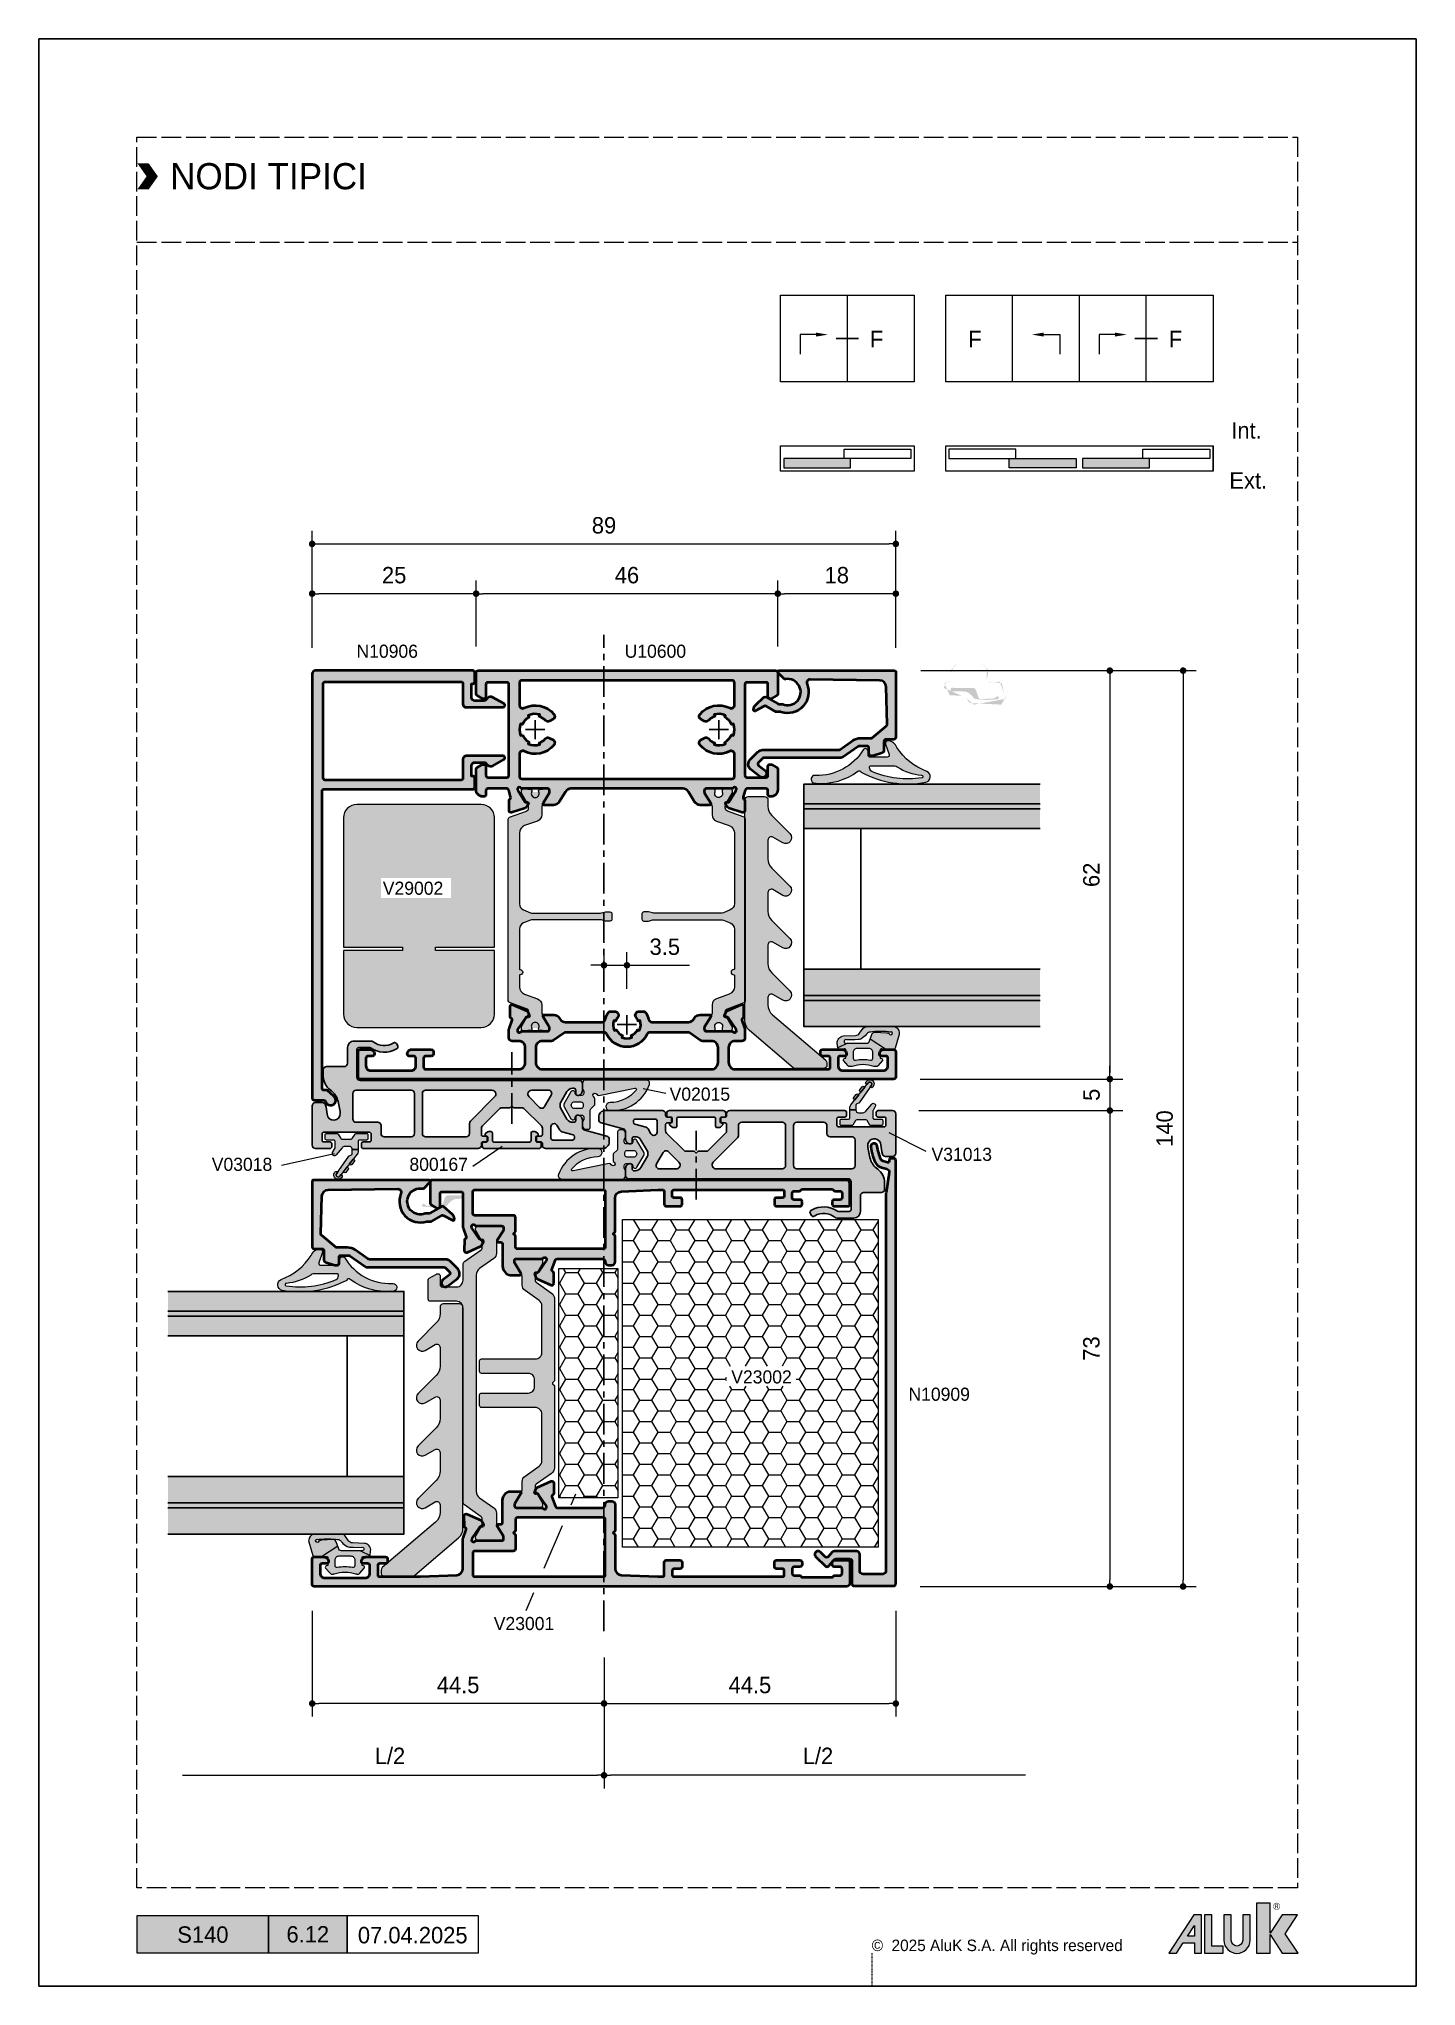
# Paper-space layout 'S6 12' of a CAD drawing. Header units: millimetres. Extents: x 180 to 390, y 30 to 327.
# The model-space entities are those that its viewports show. They can reach past a viewport. Long polylines and large blocks are cut down to what shows.
import ezdxf
from ezdxf.enums import TextEntityAlignment as Align

# ---------------------------------------------------------------- set-up
doc = ezdxf.new("R2010")
doc.units = ezdxf.units.MM
doc.header["$LTSCALE"] = 0.25
doc.header["$MEASUREMENT"] = 0
for name, pattern in [('ACAD_ISO02W100', [15, 12, -3]), ('CENTER', [2, 1.25, -0.25, 0.25, -0.25]), ('DOT2', [0.125, 0, -0.125])]:
    doc.linetypes.add(name, pattern=pattern)
doc.layers.get('0').update_dxf_attribs({"lineweight": 5})
doc.layers.get('Defpoints').update_dxf_attribs({"lineweight": 5})
for name, color, linetype in [('01_ALUK Logo', 7, 'Continuous'), ('ASSI', 1, 'CENTER'), ('GOMMA', 3, 'Continuous'), ('QUOTE', 254, 'Continuous'), ('VETRO', 6, 'Continuous')]:
    doc.layers.add(name, color=color, linetype=linetype)
for name, color, linetype, lineweight in [('01_Aluminum', 4, 'Continuous', 40), ('01_Dimension', 251, 'Continuous', 9), ('01_External Border', 150, 'Continuous', 20), ('01_Fill Glass', 254, 'Continuous', 0), ('01_Fill Plastic', 253, 'Continuous', 0), ('01_Fill Polyamide', 10, 'Continuous', 0), ('01_Fill Various', 137, 'Continuous', 5), ('01_Glazing', 6, 'Continuous', 25), ('01_Plastic', 3, 'Continuous', 20), ('01_Polyamide', 201, 'Continuous', 20), ('01_Text', 40, 'Continuous', 25), ('01_Thin line', 8, 'Continuous', 9)]:
    doc.layers.add(name, color=color, linetype=linetype, lineweight=lineweight)
for name, color, linetype, lineweight, true_color in [('01_Fill 2°material', 7, 'Continuous', 0, 0xbfbfbf), ('01_Fill Aluminum', 7, 'Continuous', 0, 0xdcdcdc), ('01_Fill Border Red', 7, 'Continuous', 20, 0xe2001a), ('01_Text [White]', 7, 'Continuous', 25, 0xffffff)]:
    doc.layers.add(name, color=color, linetype=linetype, lineweight=lineweight, true_color=true_color)
doc.layers.add('01_Fill Border Grey', color=7, linetype='Continuous', true_color=0x555655)
doc.layers.add('02_Block Frame', color=7, linetype='Continuous', lineweight=5, true_color=0xe2001a, plot=False)
doc.layers.add('02_Layout Grid', color=252, linetype='DOT2', lineweight=5, plot=False, transparency=0.5)
doc.styles.add('ALUK Main&Secondary Titles', font='GOTHIC.TTF')
doc.styles.add('Aluk Text', font='GOTHIC.TTF')
doc.styles.get("Standard").update_dxf_attribs({"font": 'arial.ttf'})
doc.dimstyles.new('ALUK Manual 1-1', dxfattribs={"dimtxt": 2.5, "dimasz": 1, "dimexe": 2, "dimexo": 4, "dimgap": 1.5, "dimtad": 3, "dimdec": 1, "dimdsep": 46, "dimtxsty": 'Aluk Text', "dimblk": 'DOT', "dimcen": 0, "dimclrd": 256, "dimclre": 256, "dimclrt": 2, "dimaunit": 1, "dimadec": 0, "dimazin": 0, "dimtfac": 0.7, "dimtdec": 1, "dimtmove": 0, "dimatfit": 3, "dimldrblk": 'DOT', "dimfxl": 1, "dimtolj": 2, "dimlwd": -1, "dimlwe": -1, "dimarcsym": 0})

psp = doc.layouts.new('S6 12')

msp = doc.modelspace()

# ---------------------------------------------------------------- texts
at = {"layer": '01_Text', "style": 'Aluk Text'}
for s, p in [('N10906', (308.429, -190.388)), ('U10600', (349.319, -190.388)), ('V29002', (312.441, -226.536)), ('V02015', (356.176, -257.948)), ('V03018', (286.357, -268.654)), ('800167', (316.499, -268.654)), ('V31013', (396.114, -267.125)), ('V23002', (365.576, -301.08)), ('N10909', (392.6, -303.719)), ('V23001', (329.36, -338.695))]:
    msp.add_text(s, height=2, dxfattribs=at).set_placement(p)
at = {"layer": '01_Text', "insert": (280, -116.96), "char_height": 4, "attachment_point": 4, "style": 'ALUK Main&Secondary Titles'}
msp.add_mtext_dynamic_manual_height_columns('NODI TIPICI', width=120.62971, gutter_width=15, heights=[0], dxfattribs=at)
at = {"layer": '01_Text', "ltscale": 0.25, "char_height": 2.5, "attachment_point": 3, "style": 'Aluk Text'}
for s, insert in [('F', (388.77, -140.514)), ('F', (403.765, -140.514)), ('F', (434.351, -140.514)), ('Int.', (446.472, -154.46)), ('Ext.', (447.293, -162.097))]:
    msp.add_mtext_dynamic_manual_height_columns(s, width=3.17792, gutter_width=12.5, heights=[0], dxfattribs=dict(at, insert=insert))
at = {"layer": '01_Text', "style": 'ALUK Main&Secondary Titles'}
msp.add_attdef('07.04.2025', text='', height=2.5, dxfattribs=at).set_placement((317.001, -385.229), align=Align.MIDDLE)
at = {"layer": '01_Text [White]', "color": 7, "ltscale": 0.25, "true_color": 0xffffff, "style": 'Aluk Text'}
msp.add_attdef('6.12', text='', height=2.5, dxfattribs=at).set_placement((301.001, -385.097), align=Align.MIDDLE)

# ---------------------------------------------------------------- blocks, each defined once
blk = doc.blocks.new('serie_')
at = {"layer": '01_Text [White]', "color": 7, "true_color": 0xffffff, "insert": (10, -2.87), "char_height": 2.5, "attachment_point": 5, "style": 'ALUK Main&Secondary Titles'}
blk.add_mtext_dynamic_manual_height_columns('S140', width=20, gutter_width=12.5, heights=[0], dxfattribs=at)
blk = doc.blocks.new('V09050')
at = {"layer": '01_Fill Plastic'}
blk.add_hatch(color=256, dxfattribs=at).paths.add_polyline_path([(0.78, -5.64, 0.178558), (0.9, -5.32), (0.9, -1, 0.414214), (0.4, -0.5), (0.01, -0.5, 0.219427), (-0.37, -0.68), (-7.31, -8.8, -0.219427), (-8.83, -9.5), (-9.95, -9.5, -0.57735), (-10.39, -8.75), (-9.52, -7.25, 0.876976), (-10.94, -6.16), (-13.69, -8.91, -0.198912), (-15.1, -9.5), (-17.95, -9.5, -0.57735), (-18.39, -8.75), (-17.52, -7.25, 0.876976), (-18.94, -6.16), (-21.69, -8.91, -0.198912), (-23.1, -9.5), (-25.95, -9.5, -0.57735), (-26.39, -8.75), (-25.52, -7.25, 0.876976), (-26.94, -6.16), (-29.69, -8.91, -0.198912), (-31.1, -9.5), (-33.95, -9.5, -0.57735), (-34.39, -8.75), (-33.52, -7.25, 0.876976), (-34.94, -6.16), (-37.69, -8.91, -0.198912), (-39.1, -9.5), (-40.1, -9.5, 0.414214), (-40.6, -10), (-40.6, -12.5, 0.414214), (-40.1, -13), (-6.43, -13, 0.219427), (-4.91, -12.3)])
at = {"layer": '01_Plastic'}
blk.add_lwpolyline([(-40.6, -10, -0.414214), (-40.1, -9.5), (-39.1, -9.5, 0.198912), (-37.69, -8.91), (-34.94, -6.16, -0.876976), (-33.52, -7.25), (-34.39, -8.75, 0.57735), (-33.95, -9.5), (-31.1, -9.5, 0.198912), (-29.69, -8.91), (-26.94, -6.16, -0.876976), (-25.52, -7.25), (-26.39, -8.75, 0.57735), (-25.95, -9.5), (-23.1, -9.5, 0.198912), (-21.69, -8.91), (-18.94, -6.16, -0.876976), (-17.52, -7.25), (-18.39, -8.75, 0.57735), (-17.95, -9.5), (-15.1, -9.5, 0.198912), (-13.69, -8.91), (-10.94, -6.16, -0.876976), (-9.52, -7.25), (-10.39, -8.75, 0.57735), (-9.95, -9.5), (-8.83, -9.5, 0.219427), (-7.31, -8.8), (-0.37, -0.68, -0.219427), (0.01, -0.5), (0.4, -0.5, -0.414214), (0.9, -1), (0.9, -5.32, -0.178558), (0.78, -5.64), (-4.91, -12.3, -0.219427), (-6.43, -13), (-40.1, -13, -0.414214), (-40.6, -12.5)], format="xyb", close=True, dxfattribs=at)
blk = doc.blocks.new('N10822')
at = {"layer": '01_Fill Aluminum', "ltscale": 0.25}
h = blk.add_hatch(color=256, dxfattribs=at)
h.dxf.hatch_style = 1
h.paths.add_polyline_path([(18.3, 0.1, 0.414214), (18.1, 0.3), (0.5, 0.3, 0.668179), (0.36, -0.04), (1.23, -0.92, 0.239713), (1.49, -1, -1.314619), (1.05, -4.83, 0.096472), (0.94, -4.81), (0.5, -4.81, -0.131652), (0.35, -4.77), (-1.45, -3.73, 0.32492), (-1.8, -3.77), (-3.06, -4.9, 0.221443), (-3.39, -5.68, 0.543658), (-3.1, -5.84), (-1.75, -5.11, -0.260828), (-1.45, -5.11), (0.03, -5.97, 0.131652), (0.18, -6.01), (0.73, -6.01, -0.077954), (0.82, -6.02, 0.639471), (4.76, -1.75, -0.535663), (5.22, -1.06), (15.84, -1.19, -0.402203), (16.83, -2.16), (16.99, -7.85, -0.237824), (16.88, -8.1), (14.69, -9.93, -0.175595), (14.5, -10), (12.9, -10, 0.153915), (11.76, -10.36), (9.83, -11.71, -0.153915), (9.54, -11.8), (-2.02, -11.8, 0.198912), (-2.73, -12.09), (-3.9, -13.27, 0.457988), (-3.79, -14.78), (-2.36, -15.88, 1), (-1.63, -14.92), (-2.62, -14.16, -0.452966), (-2.65, -13.71), (-2.03, -13.09, -0.198912), (-1.81, -13), (9.92, -13, 0.153915), (10.21, -12.91), (12.57, -11.25, -0.153915), (12.75, -11.2), (13.9, -11.2, -0.414214), (14.2, -11.5), (14.2, -12.4, 0.414214), (14.5, -12.7), (14.77, -12.7, 0.078702), (14.86, -12.69), (16.29, -12.22, 0.32492), (16.5, -11.93), (16.5, -10.5, -0.414214), (16.8, -10.2), (18, -10.2, 0.414214), (18.3, -9.9)])
at = {"layer": '01_Aluminum'}
blk.add_lwpolyline([(0.82, -6.02, 0.077954), (0.73, -6.01), (0.18, -6.01, -0.131652), (0.03, -5.97), (-1.45, -5.11, 0.260828), (-1.75, -5.11), (-3.1, -5.84, -0.568509), (-3.39, -5.67), (-3.39, -5.65, -0.212557), (-3.06, -4.9), (-1.8, -3.77, -0.32492), (-1.45, -3.73), (0.35, -4.77, 0.131652), (0.5, -4.81), (0.94, -4.81, -0.096472), (1.05, -4.83, 1.314619), (1.49, -1, -0.239713), (1.23, -0.92), (0.36, -0.04, -0.668179), (0.5, 0.3), (18.1, 0.3, -0.414214), (18.3, 0.1), (18.3, -9.9, -0.414216), (18, -10.2), (16.8, -10.2, 0.414214), (16.5, -10.5), (16.5, -11.93, -0.32492), (16.29, -12.22), (14.86, -12.69, -0.078702), (14.77, -12.7), (14.5, -12.7, -0.414214), (14.2, -12.4), (14.2, -11.5, 0.414214), (13.9, -11.2), (12.75, -11.2, 0.153915), (12.57, -11.25), (10.21, -12.91, -0.153915), (9.92, -13), (-1.81, -13, 0.198912), (-2.03, -13.09), (-2.65, -13.71, 0.452966), (-2.62, -14.16), (-1.63, -14.92, -1), (-2.36, -15.88), (-3.79, -14.78, -0.457988), (-3.9, -13.27), (-2.73, -12.09, -0.198912), (-2.02, -11.8), (9.54, -11.8, 0.153915), (9.83, -11.71), (11.76, -10.36, -0.153915), (12.9, -10), (14.5, -10, 0.175595), (14.69, -9.93), (16.88, -8.1, 0.237824), (16.99, -7.85), (16.83, -2.16, 0.402203), (15.84, -1.19), (5.23, -1.06, 0.542071), (4.76, -1.75, -0.639471)], format="xyb", close=True, dxfattribs=at)
blk = doc.blocks.new('809120')
at = {"layer": '01_Fill Plastic', "ltscale": 0.25}
h = blk.add_hatch(color=256, dxfattribs=at)
h.dxf.hatch_style = 1
h.paths.add_polyline_path([(-9.32, -2.78, 1.248095), (-9.27, -3.97, 0.180641), (-2.91, -2.16, -0.571388), (-2.39, -2.31, 0.168668), (7.45, -3.84, 0.698506), (7.61, -2.17, -0.159099), (3.03, 1.47, 0.302817), (1.73, 2.5, 0.536771), (1.31, 1.97), (1.84, 0.39, -0.511773), (1.55, 0), (-1.05, 0, -0.414214), (-1.35, 0.3), (-1.35, 0.9, 0.752498), (-2.1, 1.11, -0.27203)])
h.paths.add_polyline_path([(-0.88, -1.3), (2.72, -1.3, -0.138334), (3.09, -1.49, 0.117417), (6.79, -2.77, -0.964685), (6.87, -3.15, -0.136865), (-0.77, -2.2, -0.234974), (-1.15, -1.61, -0.505344)], flags=16)
at = {"layer": '01_Plastic'}
for points in [[(-1.35, 0.9, 0.752498), (-2.1, 1.11, -0.27203), (-9.32, -2.78, 1.248095), (-9.27, -3.97, 0.180641), (-2.91, -2.16, -0.571388), (-2.39, -2.31, 0.168668), (7.45, -3.84, 0.698506), (7.61, -2.17, -0.159099), (3.03, 1.47, 0.302817), (1.73, 2.5, 0.536771), (1.31, 1.97), (1.84, 0.39, -0.511773), (1.55, 0), (-1.05, 0, -0.414214), (-1.35, 0.3)], [(6.87, -3.15, -0.136865), (-0.77, -2.2, -0.234974), (-1.15, -1.61, -0.505344), (-0.88, -1.3), (2.72, -1.3, -0.138334), (3.09, -1.49, 0.117417), (6.79, -2.77, -0.964685)]]:
    blk.add_lwpolyline(points, format="xyb", close=True, dxfattribs=at)
blk = doc.blocks.new('cover fixed central mullion')
at = {"layer": '01_Fill Aluminum', "ltscale": 0.25}
h = blk.add_hatch(color=256, dxfattribs=at)
h.dxf.hatch_style = 1
h.paths.add_polyline_path([(-28.3, 7.35, -0.414214), (-28, 7.65), (-7.3, 7.65, -0.414214), (-7, 7.35), (-7, 4.45, 0.414214), (-6.5, 3.95), (-0.9, 3.95, 0.773467), (-0.75, 4.51), (-2.43, 5.46, 0.337025), (-3.27, 5.35), (-3.58, 5.04, -0.198912), (-3.79, 4.95), (-5.2, 4.95, -0.414214), (-5.7, 5.45), (-5.7, 7.05), (-5.5, 7.05, 0.414214), (-5.2, 7.35), (-5.2, 8.75, 0.414214), (-5.5, 9.05), (-28.2, 9.05, -0.414214), (-28.5, 9.35), (-28.5, 54.65, -0.414214), (-28.2, 54.95), (-27.85, 54.95, 0.176327), (-27.66, 55.02), (-26.69, 55.84, 1.353563), (-27.97, 56.67, -0.335437), (-28.26, 56.45), (-29.7, 56.45, 0.414214), (-30, 56.15), (-30, -8.55, 0.414214), (-29.5, -9.05), (-5.5, -9.05, 0.414214), (-5.2, -8.75), (-5.2, -7.35, 0.414214), (-5.5, -7.05), (-5.7, -7.05), (-5.7, -4.95, -0.414214), (-5.2, -4.45), (-3.79, -4.45, -0.198912), (-3.58, -4.54), (-3.27, -4.85, 0.337025), (-2.43, -4.96), (-0.75, -4.01, 0.768134), (-0.9, -3.45), (-6.5, -3.45, 0.414214), (-7, -3.95), (-7, -7.05, -0.414214), (-7.3, -7.35), (-28, -7.35, -0.414214), (-28.3, -7.05)])
at = {"layer": '01_Aluminum'}
blk.add_lwpolyline([(-7, -7.05), (-7, -3.95, -0.414214), (-6.5, -3.45), (-0.9, -3.45, -0.768134), (-0.75, -4.01), (-2.43, -4.96, -0.337025), (-3.27, -4.85), (-3.58, -4.54, 0.198912), (-3.79, -4.45), (-5.2, -4.45, 0.414214), (-5.7, -4.95), (-5.7, -7.05), (-5.5, -7.05, -0.414214), (-5.2, -7.35), (-5.2, -8.75, -0.414214), (-5.5, -9.05), (-29.5, -9.05, -0.414214), (-30, -8.55), (-30, 56.15, -0.414214), (-29.7, 56.45), (-28.26, 56.45, 0.335437), (-27.97, 56.67, -1.353563), (-26.69, 55.84), (-27.66, 55.02, -0.176327), (-27.85, 54.95), (-28.2, 54.95, 0.414214), (-28.5, 54.65), (-28.5, 9.35, 0.414214), (-28.2, 9.05), (-5.5, 9.05, -0.414214), (-5.2, 8.75), (-5.2, 7.35, -0.414214), (-5.5, 7.05), (-5.7, 7.05), (-5.7, 5.45, 0.414214), (-5.2, 4.95), (-3.79, 4.95, 0.198912), (-3.58, 5.04), (-3.27, 5.35, -0.337025), (-2.43, 5.46), (-0.75, 4.51, -0.768134), (-0.9, 3.95), (-6.5, 3.95, -0.414214), (-7, 4.45), (-7, 7.35, 0.414214), (-7.3, 7.65), (-28, 7.65, 0.414214), (-28.3, 7.35), (-28.3, -7.05, 0.414214), (-28, -7.35), (-7.3, -7.35, 0.414214)], format="xyb", close=True, dxfattribs=at)
blk = doc.blocks.new('#K-007')
at = {"layer": '01_Fill Aluminum', "ltscale": 0.25}
h = blk.add_hatch(color=256, dxfattribs=at)
h.dxf.hatch_style = 1
h.paths.add_polyline_path([(52.54, -7.68, -0.137872), (52.5, -7.52), (52.5, -7.3, -0.414214), (52.8, -7), (56.65, -7, 0.213411), (56.88, -6.9, -0.85546), (57.37, -7.22), (57.29, -7.4), (56.17, -9.03, -0.267949), (55.9, -9.16), (55.78, -9.15, 0.57735), (55.59, -9.44), (55.83, -9.95, 0.177976), (55.97, -10.09), (58.08, -11.04, 0.544467), (58.5, -10.76), (58.49, -9.19, 0.303984), (58.35, -8.97, -0.402738), (58.21, -8.67), (58.68, -7.37, 0.086518), (58.7, -7.27), (58.7, -6, 0.414208), (58.2, -5.5), (57.2, -5.5, -0.414214), (56.2, -4.5), (56.2, -2.2, -0.414214), (57.2, -1.2), (71.4, -1.2, -0.414214), (71.7, -1.5), (71.7, -2.9, -0.414214), (71.4, -3.2), (70.5, -3.2, 0.414214), (70.2, -3.5), (70.2, -3.9, 0.414214), (70.5, -4.2), (73.5, -4.2, 0.414214), (74.2, -3.5, 0.414214), (73.9, -3.2), (73.2, -3.2, -0.414214), (72.9, -2.9), (72.9, -1.7, -0.414214), (73.6, -1), (79.8, -1, -0.414214), (80.5, -1.7), (80.5, -2.9, -0.414214), (80.2, -3.2), (79.5, -3.2, 0.414214), (79.2, -3.5, 0.414214), (79.9, -4.2), (81.4, -4.2, 0.414214), (81.7, -3.9), (81.7, 0, 0.414214), (81.4, 0.3), (0, 0.3, 0.414214), (-0.3, 0), (-0.3, -3.9, 0.414214), (0, -4.2), (1.5, -4.2, 0.414214), (2.2, -3.5, 0.414214), (1.9, -3.2), (1.2, -3.2, -0.414214), (0.9, -2.9), (0.9, -1.7, -0.414214), (1.6, -1), (7.8, -1, -0.414214), (8.5, -1.7), (8.5, -2.9, -0.414214), (8.2, -3.2), (7.5, -3.2, 0.414214), (7.2, -3.5, 0.414214), (7.9, -4.2), (10.9, -4.2, 0.414214), (11.2, -3.9), (11.2, -3.5, 0.414214), (10.9, -3.2), (10, -3.2, -0.414214), (9.7, -2.9), (9.7, -1.5, -0.414214), (10, -1.2), (24.2, -1.2, -0.414214), (25.2, -2.2), (25.2, -4.5, -0.414214), (24.2, -5.5), (23.2, -5.5, 0.414208), (22.7, -6), (22.7, -7.27, 0.086518), (22.72, -7.37), (23.19, -8.67, -0.392793), (23.06, -8.97), (23.05, -8.97, 0.294413), (22.91, -9.19), (22.9, -10.76, 0.548619), (23.32, -11.04), (25.43, -10.09, 0.177976), (25.57, -9.95), (25.81, -9.44, 0.717549), (25.57, -9.15, -0.329769), (25.23, -9.03), (24.11, -7.4), (24.03, -7.22, -0.855531), (24.52, -6.9, 0.213411), (24.75, -7), (28.6, -7, -0.414214), (28.9, -7.3), (28.9, -7.52, -0.137872), (28.86, -7.68), (27.93, -9.2, 0.585524), (28.1, -9.5), (29.53, -9.5, 0.284863), (30.43, -8.95, -0.283705), (31.32, -8.4), (36.91, -8.4, -0.34754), (37.39, -8.78, 0.077846), (37.79, -9.76, 0.26259), (38.22, -10), (38.97, -10, 0.267949), (39.23, -9.85), (39.4, -9.56, 0.325305), (39.36, -9.21, -0.109239), (38.98, -8.53), (38.69, -8.62, -0.18921), (38.81, -7.09), (39.08, -7.22, -0.18921), (40.04, -6.32), (39.93, -6.05, -0.18921), (41.47, -6.05), (41.36, -6.32, -0.18921), (42.32, -7.22), (42.59, -7.09, -0.18921), (42.71, -8.62), (42.42, -8.53, -0.109239), (42.04, -9.21, 0.325305), (42, -9.56), (42.17, -9.85, 0.267949), (42.43, -10), (43.18, -10, 0.26259), (43.61, -9.76, 0.077846), (44.01, -8.78, -0.34754), (44.49, -8.4), (50.08, -8.4, -0.261413), (50.93, -8.88), (51.02, -9.02, 0.261413), (51.87, -9.5), (53.3, -9.5, 0.585524), (53.47, -9.2)])
h.paths.add_polyline_path([(44.21, -6.8, -0.28749), (43.76, -6.52, 0.626783), (37.64, -6.52, -0.28749), (37.19, -6.8), (31.36, -6.8, -0.153915), (31.07, -6.71), (29.47, -5.59, 0.153915), (29.18, -5.5), (27.8, -5.5, -0.414214), (26.8, -4.5), (26.8, -2.2, -0.414214), (27.8, -1.2), (53.6, -1.2, -0.414214), (54.6, -2.2), (54.6, -4.5, -0.414197), (53.6, -5.5), (52.22, -5.5, 0.153915), (51.93, -5.59), (50.33, -6.71, -0.153915), (50.04, -6.8)], flags=16)
h = blk.add_hatch(color=256, dxfattribs=at)
h.dxf.hatch_style = 1
h.paths.add_polyline_path([(58.7, -46, -0.414214), (59, -45.7), (61.9, -45.7, -0.414214), (62.2, -46), (62.2, -47.4, 0.474297), (62.56, -47.69, 0.183081), (62.77, -47.66), (63.55, -47.21, 0.267949), (63.7, -46.95), (63.7, -43.8, 0.414214), (62.7, -42.8), (62.5, -42.8, 0.414214), (62.2, -43.1), (62.2, -43.7, -0.414214), (61.9, -44), (59, -44, -0.340591), (58.71, -43.78), (58.44, -42.74, -0.352985), (58.57, -42.39, 0.271549), (58.68, -42.21), (58.68, -40.66, 0.506242), (58.29, -40.38), (56.37, -40.98, 0.198912), (55.9, -41.37), (55.75, -41.65, 0.57735), (55.93, -41.94), (56.22, -41.93), (57.31, -43.64, -0.142329), (57.4, -43.96), (57.4, -44, -0.707107), (56.83, -44), (52.8, -44, -0.414214), (52.5, -43.7), (52.5, -43.48, -0.131652), (52.54, -43.33), (53.47, -41.8, 0.57735), (53.3, -41.5), (51.88, -41.5, 0.261487), (51.02, -41.98), (50.08, -43.52, -0.261487), (49.23, -44), (32.17, -44, -0.261487), (31.32, -43.52), (30.38, -41.98, 0.261487), (29.52, -41.5), (28.1, -41.5, 0.593569), (27.93, -41.81), (28.85, -43.32, -0.143961), (28.9, -43.48), (28.9, -43.7, -0.414214), (28.6, -44), (24.57, -44, -0.707107), (24, -44), (24, -43.96, -0.142329), (24.09, -43.64), (25.18, -41.93), (25.47, -41.94, 0.57735), (25.65, -41.65), (25.5, -41.37, 0.198912), (25.03, -40.98), (23.11, -40.38, 0.506242), (22.72, -40.66), (22.72, -42.22, 0.267788), (22.83, -42.39, -0.327326), (22.97, -42.71), (22.69, -43.78, -0.340591), (22.4, -44), (19.5, -44, -0.414214), (19.2, -43.7), (19.2, -43.1, 0.414214), (18.9, -42.8), (18.7, -42.8, 0.414214), (17.7, -43.8), (17.7, -46.95, 0.267949), (17.85, -47.21), (18.63, -47.66, 0.183081), (18.84, -47.69, 0.474297), (19.2, -47.4), (19.2, -46, -0.414214), (19.5, -45.7), (22.4, -45.7, -0.414214), (22.7, -46), (22.7, -59.9, -0.414214), (22.4, -60.2), (19.5, -60.2, -0.414214), (19.2, -59.9), (19.2, -58, 0.474297), (18.84, -57.71, 0.183081), (18.63, -57.74), (17.85, -58.19, 0.267949), (17.7, -58.45), (17.7, -61.7, 0.414214), (18, -62), (63.4, -62, 0.414214), (63.7, -61.7), (63.7, -58.45, 0.267949), (63.55, -58.19), (62.77, -57.74, 0.183081), (62.56, -57.71, 0.474297), (62.2, -58), (62.2, -59.9, -0.414214), (61.9, -60.2), (59, -60.2, -0.414214), (58.7, -59.9)])
h.paths.add_polyline_path([(57.1, -49.25, -0.559434), (56.37, -49.7, 0.353663), (51.82, -50.67, 0.46095), (51.96, -51.42), (52.49, -51.72, 0.358606), (53.12, -51.62, -0.139516), (54.08, -50.99), (53.99, -50.71, -0.18921), (55.74, -50.84), (55.61, -51.11, -0.18921), (56.65, -52.23), (56.93, -52.12, -0.18921), (56.93, -53.88), (56.65, -53.77, -0.18921), (55.61, -54.89), (55.74, -55.16, -0.18921), (53.99, -55.29), (54.08, -55.01, -0.139516), (53.12, -54.38, 0.358606), (52.49, -54.28), (51.96, -54.58, 0.46095), (51.82, -55.33, 0.353663), (56.37, -56.3, -0.559434), (57.1, -56.75), (57.1, -60.15, -0.414214), (56.75, -60.5), (24.65, -60.5, -0.414214), (24.3, -60.15), (24.3, -56.75, -0.559434), (25.03, -56.3, 0.353663), (29.58, -55.33, 0.46095), (29.44, -54.58), (28.91, -54.28, 0.358606), (28.28, -54.38, -0.139516), (27.32, -55.01), (27.41, -55.29, -0.18921), (25.66, -55.16), (25.79, -54.89, -0.18921), (24.75, -53.77), (24.47, -53.88, -0.18921), (24.47, -52.12), (24.75, -52.23, -0.18921), (25.79, -51.11), (25.66, -50.84, -0.18921), (27.41, -50.71), (27.32, -50.99, -0.139516), (28.28, -51.62, 0.358606), (28.91, -51.72), (29.44, -51.42, 0.46095), (29.58, -50.67, 0.353663), (25.03, -49.7, -0.559434), (24.3, -49.25), (24.3, -45.85, -0.414214), (24.65, -45.5), (56.75, -45.5, -0.414214), (57.1, -45.85)], flags=16)
at = {"layer": '01_Fill Polyamide', "ltscale": 0.25}
h = blk.add_hatch(color=256, dxfattribs=at)
h.dxf.hatch_style = 1
edge = h.paths.add_edge_path()
edge.add_line((37.41, -23.8), (36.8, -23.97))
edge.add_arc((36.54, -23), 1, 270, 285, ccw=False)
edge.add_line((36.54, -24), (26.36, -24))
edge.add_arc((26.36, -23), 1, 248.2606, 270, ccw=False)
edge.add_line((25.99, -23.93), (24.94, -23.51))
edge.add_arc((25.31, -22.58), 1, 180, 248.2606, ccw=False)
edge.add_line((24.31, -22.58), (24.31, -16.5))
edge.add_arc((24.41, -16.5), 0.1, 90, 180, ccw=False)
edge.add_arc((24.41, -16), 0.4, 270, 360)
edge.add_arc((24.41, -16), 0.4, 0, 90)
edge.add_arc((24.41, -15.5), 0.1, 180, 270, ccw=False)
edge.add_line((24.31, -15.5), (24.31, -13.78))
edge.add_arc((25.51, -13.78), 1.2, 110, 180, ccw=False)
edge.add_line((25.1, -12.65), (27.06, -11.94))
edge.add_arc((26.71, -11), 1, 290, 360)
edge.add_line((27.71, -11), (27.71, -9.89))
edge.add_arc((28.91, -9.89), 1.2, 150.0184, 180, ccw=False)
edge.add_line((27.88, -9.29), (28.79, -7.71))
edge.add_arc((28.61, -7.61), 0.2, 330.0184, 360)
edge.add_line((28.81, -7.61), (28.81, -7.4))
edge.add_arc((28.41, -7.4), 0.4, 0, 90)
edge.add_line((28.41, -7), (27.99, -7))
edge.add_arc((27.99, -7.2), 0.2, 90, 150)
edge.add_line((27.81, -7.1), (27.44, -7.1))
edge.add_arc((27.44, -7.3), 0.2, 90, 180)
edge.add_line((27.24, -7.3), (27.24, -7.41))
edge.add_arc((27.44, -7.41), 0.2, 180, 205.0078)
edge.add_arc((26.71, -7.75), 0.6, -90, 25.0078, ccw=False)
edge.add_arc((26.71, -7.75), 0.6, 154.9922, 270, ccw=False)
edge.add_arc((25.99, -7.41), 0.2, 334.9922, 360)
edge.add_line((26.19, -7.41), (26.19, -7.3))
edge.add_arc((25.99, -7.3), 0.2, 0, 90)
edge.add_line((25.99, -7.1), (25.61, -7.1))
edge.add_arc((25.44, -7.2), 0.2, 30, 90)
edge.add_line((25.44, -7), (25.01, -7))
edge.add_arc((25.01, -7.4), 0.4, 90, 180)
edge.add_line((24.61, -7.4), (24.61, -7.61))
edge.add_arc((24.81, -7.61), 0.2, 180, 209.9816)
edge.add_line((24.64, -7.71), (25.55, -9.29))
edge.add_arc((24.51, -9.89), 1.2, 0, 29.9816, ccw=False)
edge.add_line((25.71, -9.89), (25.71, -9.95))
edge.add_arc((25.21, -9.95), 0.5, -72.5983, 0, ccw=False)
edge.add_line((25.36, -10.43), (22.81, -11.36))
edge.add_arc((22.91, -11.64), 0.3, 110, 180)
edge.add_line((22.61, -11.64), (22.61, -39.36))
edge.add_arc((22.91, -39.36), 0.3, 180, 250)
edge.add_line((22.81, -39.64), (25.36, -40.57))
edge.add_arc((25.21, -41.05), 0.5, 0, 72.5983, ccw=False)
edge.add_line((25.71, -41.05), (25.71, -41.11))
edge.add_arc((24.51, -41.11), 1.2, -29.9816, 0, ccw=False)
edge.add_line((25.55, -41.71), (24.64, -43.29))
edge.add_arc((24.81, -43.39), 0.2, 150.0184, 180)
edge.add_line((24.61, -43.39), (24.61, -43.6))
edge.add_arc((25.01, -43.6), 0.4, 180, 270)
edge.add_line((25.01, -44), (25.44, -44))
edge.add_arc((25.44, -43.8), 0.2, 270, 330)
edge.add_line((25.61, -43.9), (25.99, -43.9))
edge.add_arc((25.99, -43.7), 0.2, 270, 360)
edge.add_line((26.19, -43.7), (26.19, -43.59))
edge.add_arc((25.99, -43.59), 0.2, 0, 25.0078)
edge.add_arc((26.71, -43.25), 0.6, 90, 205.0078, ccw=False)
edge.add_arc((26.71, -43.25), 0.6, -25.0078, 90, ccw=False)
edge.add_arc((27.44, -43.59), 0.2, 154.9922, 180)
edge.add_line((27.24, -43.59), (27.24, -43.7))
edge.add_arc((27.44, -43.7), 0.2, 180, 270)
edge.add_line((27.44, -43.9), (27.81, -43.9))
edge.add_arc((27.99, -43.8), 0.2, 210, 270)
edge.add_line((27.99, -44), (28.41, -44))
edge.add_arc((28.41, -43.6), 0.4, 270, 360)
edge.add_line((28.81, -43.6), (28.81, -43.39))
edge.add_arc((28.61, -43.39), 0.2, 0, 29.9816)
edge.add_line((28.79, -43.29), (27.88, -41.71))
edge.add_arc((28.91, -41.11), 1.2, 180, 209.9816, ccw=False)
edge.add_line((27.71, -41.11), (27.71, -40))
edge.add_arc((26.71, -40), 1, 0, 70)
edge.add_line((27.06, -39.06), (25.1, -38.35))
edge.add_arc((25.51, -37.22), 1.2, 180, 250, ccw=False)
edge.add_line((24.31, -37.22), (24.31, -26.42))
edge.add_arc((25.31, -26.42), 1, 111.9385, 180, ccw=False)
edge.add_line((24.94, -25.49), (25.98, -25.07))
edge.add_arc((26.35, -26), 1, 90, 111.9385, ccw=False)
edge.add_line((26.35, -25), (36.54, -25))
edge.add_arc((36.54, -26), 1, 75, 90, ccw=False)
edge.add_line((36.8, -25.03), (37.41, -25.2))
edge.add_line((37.41, -25.2), (38.11, -25.2))
edge.add_arc((38.11, -24.9), 0.3, 270, 360)
edge.add_line((38.41, -24.9), (38.41, -24.1))
edge.add_arc((38.11, -24.1), 0.3, 0, 90)
edge.add_line((38.11, -23.8), (37.41, -23.8))
h = blk.add_hatch(color=256, dxfattribs=at)
h.dxf.hatch_style = 1
edge = h.paths.add_edge_path()
edge.add_line((43.99, -23.8), (44.6, -23.97))
edge.add_arc((44.86, -23), 1, 255, 270)
edge.add_line((44.86, -24), (55.04, -24))
edge.add_arc((55.04, -23), 1, 270, 291.7394)
edge.add_line((55.41, -23.93), (56.46, -23.51))
edge.add_arc((56.09, -22.58), 1, 291.7394, 360)
edge.add_line((57.09, -22.58), (57.09, -16.5))
edge.add_arc((56.99, -16.5), 0.1, 0, 90)
edge.add_arc((56.99, -16), 0.4, 180, 270, ccw=False)
edge.add_arc((56.99, -16), 0.4, 90, 180, ccw=False)
edge.add_arc((56.99, -15.5), 0.1, 270, 360)
edge.add_line((57.09, -15.5), (57.09, -13.78))
edge.add_arc((55.89, -13.78), 1.2, 360, 430)
edge.add_line((56.3, -12.65), (54.34, -11.94))
edge.add_arc((54.69, -11), 1, 180, 250, ccw=False)
edge.add_line((53.69, -11), (53.69, -9.89))
edge.add_arc((52.49, -9.89), 1.2, 360, 389.9816)
edge.add_line((53.52, -9.29), (52.61, -7.71))
edge.add_arc((52.79, -7.61), 0.2, 180, 209.9816, ccw=False)
edge.add_line((52.59, -7.61), (52.59, -7.4))
edge.add_arc((52.99, -7.4), 0.4, 90, 180, ccw=False)
edge.add_line((52.99, -7), (53.41, -7))
edge.add_arc((53.41, -7.2), 0.2, 30, 90, ccw=False)
edge.add_line((53.59, -7.1), (53.96, -7.1))
edge.add_arc((53.96, -7.3), 0.2, 0, 90, ccw=False)
edge.add_line((54.16, -7.3), (54.16, -7.41))
edge.add_arc((53.96, -7.41), 0.2, 334.9922, 360, ccw=False)
edge.add_arc((54.69, -7.75), 0.6, 154.9922, 270)
edge.add_arc((54.69, -7.75), 0.6, 270, 385.0078)
edge.add_arc((55.41, -7.41), 0.2, 180, 205.0078, ccw=False)
edge.add_line((55.21, -7.41), (55.21, -7.3))
edge.add_arc((55.41, -7.3), 0.2, 90, 180, ccw=False)
edge.add_line((55.41, -7.1), (55.79, -7.1))
edge.add_arc((55.96, -7.2), 0.2, 90, 150, ccw=False)
edge.add_line((55.96, -7), (56.39, -7))
edge.add_arc((56.39, -7.4), 0.4, 0, 90, ccw=False)
edge.add_line((56.79, -7.4), (56.79, -7.61))
edge.add_arc((56.59, -7.61), 0.2, 330.0184, 360, ccw=False)
edge.add_line((56.76, -7.71), (55.85, -9.29))
edge.add_arc((56.89, -9.89), 1.2, 150.0184, 180)
edge.add_line((55.69, -9.89), (55.69, -9.95))
edge.add_arc((56.19, -9.95), 0.5, 180, 252.5983)
edge.add_line((56.04, -10.43), (58.59, -11.36))
edge.add_arc((58.49, -11.64), 0.3, 0, 70, ccw=False)
edge.add_line((58.79, -11.64), (58.79, -39.36))
edge.add_arc((58.49, -39.36), 0.3, 290, 360, ccw=False)
edge.add_line((58.59, -39.64), (56.04, -40.57))
edge.add_arc((56.19, -41.05), 0.5, 107.4017, 180)
edge.add_line((55.69, -41.05), (55.69, -41.11))
edge.add_arc((56.89, -41.11), 1.2, 180, 209.9816)
edge.add_line((55.85, -41.71), (56.76, -43.29))
edge.add_arc((56.59, -43.39), 0.2, 0, 29.9816, ccw=False)
edge.add_line((56.79, -43.39), (56.79, -43.6))
edge.add_arc((56.39, -43.6), 0.4, 270, 360, ccw=False)
edge.add_line((56.39, -44), (55.96, -44))
edge.add_arc((55.96, -43.8), 0.2, 210, 270, ccw=False)
edge.add_line((55.79, -43.9), (55.41, -43.9))
edge.add_arc((55.41, -43.7), 0.2, 180, 270, ccw=False)
edge.add_line((55.21, -43.7), (55.21, -43.59))
edge.add_arc((55.41, -43.59), 0.2, 154.9922, 180, ccw=False)
edge.add_arc((54.69, -43.25), 0.6, 334.9922, 450)
edge.add_arc((54.69, -43.25), 0.6, 90, 205.0078)
edge.add_arc((53.96, -43.59), 0.2, 0, 25.0078, ccw=False)
edge.add_line((54.16, -43.59), (54.16, -43.7))
edge.add_arc((53.96, -43.7), 0.2, 270, 360, ccw=False)
edge.add_line((53.96, -43.9), (53.59, -43.9))
edge.add_arc((53.41, -43.8), 0.2, 270, 330, ccw=False)
edge.add_line((53.41, -44), (52.99, -44))
edge.add_arc((52.99, -43.6), 0.4, 180, 270, ccw=False)
edge.add_line((52.59, -43.6), (52.59, -43.39))
edge.add_arc((52.79, -43.39), 0.2, 150.0184, 180, ccw=False)
edge.add_line((52.61, -43.29), (53.52, -41.71))
edge.add_arc((52.49, -41.11), 1.2, 330.0184, 360)
edge.add_line((53.69, -41.11), (53.69, -40))
edge.add_arc((54.69, -40), 1, 110, 180, ccw=False)
edge.add_line((54.34, -39.06), (56.3, -38.35))
edge.add_arc((55.89, -37.22), 1.2, 290, 360)
edge.add_line((57.09, -37.22), (57.09, -26.42))
edge.add_arc((56.09, -26.42), 1, 0, 68.0615)
edge.add_line((56.46, -25.49), (55.42, -25.07))
edge.add_arc((55.05, -26), 1, 68.0615, 90)
edge.add_line((55.05, -25), (44.86, -25))
edge.add_arc((44.86, -26), 1, 90, 105)
edge.add_line((44.6, -25.03), (43.99, -25.2))
edge.add_line((43.99, -25.2), (43.29, -25.2))
edge.add_arc((43.29, -24.9), 0.3, 180, 270, ccw=False)
edge.add_line((42.99, -24.9), (42.99, -24.1))
edge.add_arc((43.29, -24.1), 0.3, 90, 180, ccw=False)
edge.add_line((43.29, -23.8), (43.99, -23.8))
at = {"layer": '01_Aluminum'}
for points in [[(1.5, -4.2, 0.414214), (2.2, -3.5, 0.414214), (1.9, -3.2), (1.2, -3.2, -0.414214), (0.9, -2.9), (0.9, -1.7, -0.414214), (1.6, -1), (7.8, -1, -0.414214), (8.5, -1.7), (8.5, -2.9, -0.414214), (8.2, -3.2), (7.5, -3.2, 0.414214), (7.2, -3.5, 0.414214), (7.9, -4.2), (10.9, -4.2, 0.414214), (11.2, -3.9), (11.2, -3.5, 0.414214), (10.9, -3.2), (10, -3.2, -0.414214), (9.7, -2.9), (9.7, -1.5, -0.414214), (10, -1.2), (24.2, -1.2, -0.414214), (25.2, -2.2), (25.2, -4.5, -0.414214), (24.2, -5.5), (23.2, -5.5, 0.414208), (22.7, -6), (22.7, -7.27, 0.086518), (22.72, -7.37), (23.19, -8.67, -0.392793), (23.06, -8.97), (23.05, -8.97, 0.294413), (22.91, -9.19), (22.9, -10.76, 0.548619), (23.32, -11.04), (25.43, -10.09, 0.177976), (25.57, -9.95), (25.81, -9.44, 0.57735), (25.62, -9.15), (25.5, -9.16, -0.267949), (25.23, -9.03), (24.11, -7.4), (24.03, -7.22, -0.85546), (24.52, -6.9, 0.213411), (24.75, -7), (28.6, -7, -0.414214), (28.9, -7.3), (28.9, -7.52, -0.137872), (28.86, -7.68), (27.93, -9.2, 0.585524), (28.1, -9.5), (29.53, -9.5, 0.261413), (30.38, -9.02), (30.47, -8.88, -0.261413), (31.32, -8.4), (36.91, -8.4, -0.34754), (37.39, -8.78, 0.077846), (37.79, -9.76, 0.26259), (38.22, -10), (38.97, -10, 0.267949), (39.23, -9.85), (39.4, -9.56, 0.325305), (39.36, -9.21, -0.109239), (38.98, -8.53), (38.69, -8.62, -0.18921), (38.81, -7.09), (39.08, -7.22, -0.18921), (40.04, -6.32), (39.93, -6.05, -0.18921), (41.47, -6.05), (41.36, -6.32, -0.18921), (42.32, -7.22), (42.59, -7.09, -0.18921), (42.71, -8.62), (42.42, -8.53, -0.109239), (42.04, -9.21, 0.325305), (42, -9.56), (42.17, -9.85, 0.267949), (42.43, -10), (43.18, -10, 0.26259), (43.61, -9.76, 0.077846), (44.01, -8.78, -0.34754), (44.49, -8.4), (50.08, -8.4, -0.261413), (50.93, -8.88), (51.02, -9.02, 0.261413), (51.87, -9.5), (53.3, -9.5, 0.585524), (53.47, -9.2), (52.54, -7.68, -0.137872), (52.5, -7.52), (52.5, -7.3, -0.414214), (52.8, -7), (56.65, -7, 0.213411), (56.88, -6.9, -0.85546), (57.37, -7.22), (57.29, -7.4), (56.17, -9.03, -0.267949), (55.9, -9.16), (55.78, -9.15, 0.57735), (55.59, -9.44), (55.83, -9.95, 0.177976), (55.97, -10.09), (58.08, -11.04, 0.548619), (58.5, -10.76), (58.49, -9.19, 0.294413), (58.35, -8.97), (58.34, -8.97, -0.392793), (58.21, -8.67), (58.68, -7.37, 0.086518), (58.7, -7.27), (58.7, -6, 0.414208), (58.2, -5.5), (57.2, -5.5, -0.414214), (56.2, -4.5), (56.2, -2.2, -0.414214), (57.2, -1.2), (71.4, -1.2, -0.414214), (71.7, -1.5), (71.7, -2.9, -0.414214), (71.4, -3.2), (70.5, -3.2, 0.414214), (70.2, -3.5), (70.2, -3.9, 0.414214), (70.5, -4.2), (73.5, -4.2, 0.414214), (74.2, -3.5, 0.414214), (73.9, -3.2), (73.2, -3.2, -0.414214), (72.9, -2.9), (72.9, -1.7, -0.414214), (73.6, -1), (79.8, -1, -0.414214), (80.5, -1.7), (80.5, -2.9, -0.414214), (80.2, -3.2), (79.5, -3.2, 0.414214), (79.2, -3.5, 0.414214), (79.9, -4.2), (81.4, -4.2, 0.414214), (81.7, -3.9), (81.7, 0, 0.414214), (81.4, 0.3), (0, 0.3, 0.414214), (-0.3, 0), (-0.3, -3.9, 0.414214), (0, -4.2)], [(27.93, -41.8), (28.86, -43.33, -0.131652), (28.9, -43.48), (28.9, -43.7, -0.414214), (28.6, -44), (24.57, -44, -0.707107), (24, -44), (24, -43.96, -0.142329), (24.09, -43.64), (25.18, -41.93), (25.47, -41.94, 0.57735), (25.65, -41.65), (25.5, -41.37, 0.198912), (25.03, -40.98), (23.11, -40.38, 0.506242), (22.72, -40.66), (22.72, -42.21, 0.271549), (22.83, -42.39, -0.352985), (22.96, -42.74), (22.69, -43.78, -0.340591), (22.4, -44), (19.5, -44, -0.414214), (19.2, -43.7), (19.2, -43.1, 0.414214), (18.9, -42.8), (18.7, -42.8, 0.414214), (17.7, -43.8), (17.7, -46.95, 0.267949), (17.85, -47.21), (18.63, -47.66, 0.131652), (18.78, -47.7), (18.9, -47.7, 0.414214), (19.2, -47.4), (19.2, -46, -0.414214), (19.5, -45.7), (22.4, -45.7, -0.414214), (22.7, -46), (22.7, -59.9, -0.414214), (22.4, -60.2), (19.5, -60.2, -0.414214), (19.2, -59.9), (19.2, -58, 0.414214), (18.9, -57.7), (18.78, -57.7, 0.131652), (18.63, -57.74), (17.85, -58.19, 0.267949), (17.7, -58.45), (17.7, -61.7, 0.414214), (18, -62), (63.4, -62, 0.414214), (63.7, -61.7), (63.7, -58.45, 0.267949), (63.55, -58.19), (62.77, -57.74, 0.131652), (62.62, -57.7), (62.5, -57.7, 0.414214), (62.2, -58), (62.2, -59.9, -0.414214), (61.9, -60.2), (59, -60.2, -0.414214), (58.7, -59.9), (58.7, -46, -0.414214), (59, -45.7), (61.9, -45.7, -0.414214), (62.2, -46), (62.2, -47.4, 0.414214), (62.5, -47.7), (62.62, -47.7, 0.131652), (62.77, -47.66), (63.55, -47.21, 0.267949), (63.7, -46.95), (63.7, -43.8, 0.414214), (62.7, -42.8), (62.5, -42.8, 0.414214), (62.2, -43.1), (62.2, -43.7, -0.414214), (61.9, -44), (59, -44, -0.340591), (58.71, -43.78), (58.44, -42.74, -0.352985), (58.57, -42.39, 0.271549), (58.68, -42.21), (58.68, -40.66, 0.506242), (58.29, -40.38), (56.37, -40.98, 0.198912), (55.9, -41.37), (55.75, -41.65, 0.57735), (55.93, -41.94), (56.22, -41.93), (57.31, -43.64, -0.142329), (57.4, -43.96), (57.4, -44, -0.707107), (56.83, -44), (52.8, -44, -0.414214), (52.5, -43.7), (52.5, -43.48, -0.131652), (52.54, -43.33), (53.47, -41.8, 0.57735), (53.3, -41.5), (51.88, -41.5, 0.261487), (51.02, -41.98), (50.08, -43.52, -0.261487), (49.23, -44), (32.17, -44, -0.261487), (31.32, -43.52), (30.38, -41.98, 0.261487), (29.52, -41.5), (28.1, -41.5, 0.57735)], [(24.75, -52.23, -0.18921), (25.79, -51.11), (25.66, -50.84, -0.18921), (27.41, -50.71), (27.32, -50.99, -0.139516), (28.28, -51.62, 0.358606), (28.91, -51.72), (29.44, -51.42, 0.46095), (29.58, -50.67, 0.353663), (25.03, -49.7, -0.559434), (24.3, -49.25), (24.3, -45.85, -0.414214), (24.65, -45.5), (56.75, -45.5, -0.414214), (57.1, -45.85), (57.1, -49.25, -0.559434), (56.37, -49.7, 0.353663), (51.82, -50.67, 0.46095), (51.96, -51.42), (52.49, -51.72, 0.358606), (53.12, -51.62, -0.139516), (54.08, -50.99), (53.99, -50.71, -0.18921), (55.74, -50.84), (55.61, -51.11, -0.18921), (56.65, -52.23), (56.93, -52.12, -0.18921), (56.93, -53.88), (56.65, -53.77, -0.18921), (55.61, -54.89), (55.74, -55.16, -0.18921), (53.99, -55.29), (54.08, -55.01, -0.139516), (53.12, -54.38, 0.358606), (52.49, -54.28), (51.96, -54.58, 0.46095), (51.82, -55.33, 0.353663), (56.37, -56.3, -0.559434), (57.1, -56.75), (57.1, -60.15, -0.414214), (56.75, -60.5), (24.65, -60.5, -0.414214), (24.3, -60.15), (24.3, -56.75, -0.559434), (25.03, -56.3, 0.353663), (29.58, -55.33, 0.46095), (29.44, -54.58), (28.91, -54.28, 0.358606), (28.28, -54.38, -0.139516), (27.32, -55.01), (27.41, -55.29, -0.18921), (25.66, -55.16), (25.79, -54.89, -0.18921), (24.75, -53.77), (24.47, -53.88, -0.18921), (24.47, -52.12)]]:
    blk.add_lwpolyline(points, format="xyb", close=True, dxfattribs=at)
blk.add_lwpolyline([(53.6, -5.5), (52.22, -5.5, 0.153915), (51.93, -5.59), (50.33, -6.71, -0.153915), (50.04, -6.8), (44.21, -6.8, -0.28749), (43.76, -6.52, 0.626783), (37.64, -6.52, -0.28749), (37.19, -6.8), (31.36, -6.8, -0.153915), (31.07, -6.71), (29.47, -5.59, 0.153915), (29.18, -5.5), (27.8, -5.5, -0.414214), (26.8, -4.5), (26.8, -2.2, -0.414214), (27.8, -1.2), (53.6, -1.2, -0.414214), (54.6, -2.2), (54.6, -4.5, -0.414214), (53.6, -5.5)], format="xyb", dxfattribs=at)
at = {"layer": '01_Polyamide'}
for points in [[(37.41, -23.8), (36.8, -23.97, -0.065543), (36.54, -24), (26.36, -24, -0.095141), (25.99, -23.93), (24.94, -23.51, -0.306975), (24.31, -22.58), (24.31, -16.5, -0.414214), (24.41, -16.4, 0.414214), (24.81, -16, 0.414214), (24.41, -15.6, -0.414214), (24.31, -15.5), (24.31, -13.78, -0.315299), (25.1, -12.65), (27.06, -11.94, 0.315299), (27.71, -11), (27.71, -9.89, -0.131571), (27.88, -9.29), (28.79, -7.71, 0.131571), (28.81, -7.61), (28.81, -7.4, 0.414214), (28.41, -7), (27.99, -7, 0.267949), (27.81, -7.1), (27.44, -7.1, 0.414214), (27.24, -7.3), (27.24, -7.41, 0.109552), (27.26, -7.5, -0.548663), (26.71, -8.35, -0.548663), (26.17, -7.5, 0.109552), (26.19, -7.41), (26.19, -7.3, 0.414214), (25.99, -7.1), (25.61, -7.1, 0.267949), (25.44, -7), (25.01, -7, 0.414214), (24.61, -7.4), (24.61, -7.61, 0.131571), (24.64, -7.71), (25.55, -9.29, -0.131571), (25.71, -9.89), (25.71, -9.95, -0.327808), (25.36, -10.43), (22.81, -11.36, 0.315299), (22.61, -11.64), (22.61, -39.36, 0.315299), (22.81, -39.64), (25.36, -40.57, -0.327808), (25.71, -41.05), (25.71, -41.11, -0.131571), (25.55, -41.71), (24.64, -43.29, 0.131571), (24.61, -43.39), (24.61, -43.6, 0.414214), (25.01, -44), (25.44, -44, 0.267949), (25.61, -43.9), (25.99, -43.9, 0.414214), (26.19, -43.7), (26.19, -43.59, 0.109552), (26.17, -43.5, -0.548663), (26.71, -42.65, -0.548663), (27.26, -43.5, 0.109552), (27.24, -43.59), (27.24, -43.7, 0.414214), (27.44, -43.9), (27.81, -43.9, 0.267949), (27.99, -44), (28.41, -44, 0.414214), (28.81, -43.6), (28.81, -43.39, 0.131571), (28.79, -43.29), (27.88, -41.71, -0.131571), (27.71, -41.11), (27.71, -40, 0.315299), (27.06, -39.06), (25.1, -38.35, -0.315299), (24.31, -37.22), (24.31, -26.42, -0.306024), (24.94, -25.49), (25.98, -25.07, -0.096018), (26.35, -25), (36.54, -25, -0.065543), (36.8, -25.03), (37.41, -25.2), (38.11, -25.2, 0.414214), (38.41, -24.9), (38.41, -24.1, 0.414214), (38.11, -23.8)], [(43.99, -23.8), (44.6, -23.97, 0.065543), (44.86, -24), (55.04, -24, 0.095141), (55.41, -23.93), (56.46, -23.51, 0.306975), (57.09, -22.58), (57.09, -16.5, 0.414214), (56.99, -16.4, -0.414214), (56.59, -16, -0.414214), (56.99, -15.6, 0.414214), (57.09, -15.5), (57.09, -13.78, 0.315299), (56.3, -12.65), (54.34, -11.94, -0.315299), (53.69, -11), (53.69, -9.89, 0.131571), (53.52, -9.29), (52.61, -7.71, -0.131571), (52.59, -7.61), (52.59, -7.4, -0.414214), (52.99, -7), (53.41, -7, -0.267949), (53.59, -7.1), (53.96, -7.1, -0.414214), (54.16, -7.3), (54.16, -7.41, -0.109552), (54.14, -7.5, 0.548663), (54.69, -8.35, 0.548663), (55.23, -7.5, -0.109552), (55.21, -7.41), (55.21, -7.3, -0.414214), (55.41, -7.1), (55.79, -7.1, -0.267949), (55.96, -7), (56.39, -7, -0.414214), (56.79, -7.4), (56.79, -7.61, -0.131571), (56.76, -7.71), (55.85, -9.29, 0.131571), (55.69, -9.89), (55.69, -9.95, 0.327808), (56.04, -10.43), (58.59, -11.36, -0.315299), (58.79, -11.64), (58.79, -39.36, -0.315299), (58.59, -39.64), (56.04, -40.57, 0.327808), (55.69, -41.05), (55.69, -41.11, 0.131571), (55.85, -41.71), (56.76, -43.29, -0.131571), (56.79, -43.39), (56.79, -43.6, -0.414214), (56.39, -44), (55.96, -44, -0.267949), (55.79, -43.9), (55.41, -43.9, -0.414214), (55.21, -43.7), (55.21, -43.59, -0.109552), (55.23, -43.5, 0.548663), (54.69, -42.65, 0.548663), (54.14, -43.5, -0.109552), (54.16, -43.59), (54.16, -43.7, -0.414214), (53.96, -43.9), (53.59, -43.9, -0.267949), (53.41, -44), (52.99, -44, -0.414214), (52.59, -43.6), (52.59, -43.39, -0.131571), (52.61, -43.29), (53.52, -41.71, 0.131571), (53.69, -41.11), (53.69, -40, -0.315299), (54.34, -39.06), (56.3, -38.35, 0.315299), (57.09, -37.22), (57.09, -26.42, 0.306024), (56.46, -25.49), (55.42, -25.07, 0.096018), (55.05, -25), (44.86, -25, 0.065543), (44.6, -25.03), (43.99, -25.2), (43.29, -25.2, -0.414214), (42.99, -24.9), (42.99, -24.1, -0.414214), (43.29, -23.8)]]:
    blk.add_lwpolyline(points, format="xyb", close=True, dxfattribs=at)
blk = doc.blocks.new('V29002')
at = {"layer": '01_Fill Plastic'}
h = blk.add_hatch(color=256, dxfattribs=at)
h.paths.add_polyline_path([(11.5, -2, 0.414214), (9.5, 0), (-9.5, 0, 0.414214), (-11.5, -2), (-11.5, -11.75), (-2.5, -11.75), (-2.5, -12.25), (-11.5, -12.25), (-11.5, -32, 0.414214), (-9.5, -34), (9.5, -34, 0.414214), (11.5, -32), (11.5, -12.25), (2.5, -12.25), (2.5, -11.75), (11.5, -11.75)])
h.paths.add_polyline_path([(4.9, -19.73), (4.9, -22.8), (-5.77, -22.8), (-5.77, -19.73)], flags=16)
at = {"layer": '01_Plastic'}
blk.add_lwpolyline([(-11.5, -32), (-11.5, -12.25), (-2.5, -12.25), (-2.5, -11.75), (-11.5, -11.75), (-11.5, -2, -0.414214), (-9.5, 0), (9.5, 0, -0.414214), (11.5, -2), (11.5, -11.75), (2.5, -11.75), (2.5, -12.25), (11.5, -12.25), (11.5, -32, -0.414214), (9.5, -34), (-9.5, -34, -0.414214)], format="xyb", close=True, dxfattribs=at)
blk = doc.blocks.new('V31013')
at = {"layer": '01_Fill Plastic', "ltscale": 0.25}
h = blk.add_hatch(color=256, dxfattribs=at)
h.dxf.hatch_style = 1
h.paths.add_polyline_path([(36.8, 11.1), (28.1, 11.1, 0.414214), (27.6, 10.6), (27.6, 10.3, -0.414214), (27.4, 10.1), (26.95, 10.1, 0.414214), (26.7, 9.85), (26.7, 9.45, 0.414214), (26.95, 9.2), (27.4, 9.2, -0.414214), (27.6, 9), (27.6, 8.01, -0.198912), (27.45, 7.65), (24.79, 4.99, -0.198912), (24.58, 4.9), (23.25, 4.9), (22.95, 4.6), (22.65, 4.9), (21.32, 4.9, -0.198912), (21.11, 4.99), (18.45, 7.65, -0.198912), (18.3, 8.01), (18.3, 9, -0.414214), (18.5, 9.2), (18.95, 9.2, 0.414214), (19.2, 9.45), (19.2, 9.85, 0.414214), (18.95, 10.1), (18.5, 10.1, -0.414214), (18.3, 10.3), (18.3, 10.6, 0.414214), (17.8, 11.1), (0.3, 11.1, 0.414214), (0, 10.8), (0, 10.4, 0.414214), (0.3, 10.1), (1.2, 10.1, -0.414214), (1.5, 9.8), (1.5, 8.9, -0.414214), (1.2, 8.6), (-5.7, 8.6, -0.414214), (-6, 8.9), (-6, 9.8, -0.414214), (-5.7, 10.1), (-4.8, 10.1, 0.414214), (-4.5, 10.4), (-4.5, 10.8, 0.414214), (-4.8, 11.1), (-7, 11.1, 0.414214), (-7.5, 10.6), (-7.5, 4.6, 0.414214), (-7, 4.1), (-5.95, 4.1, 0.334223), (-5.47, 4.46, 0.051425), (-5.22, 5.87, -1), (-3.23, 5.72, -0.058029), (-3.62, 3.68, -0.163247), (-4.75, 2.14, 0.243183), (-5.8, 0.1), (-5.8, -0.9, 0.414214), (-5.3, -1.4), (-2.6, -1.4, -0.414214), (-2.1, -1.9), (-2.1, -4.3, 0.414214), (-1.1, -5.3), (1.51, -5.3, 0.170553), (1.82, -5.19, -0.309147), (4.84, -4.96), (4.94, -5.02, 0.414214), (5.35, -4.91), (5.55, -4.56, 0.438809), (5.42, -4.14, 0.295434), (1.41, -4.25, -0.151572), (1.24, -4.3), (-0.4, -4.3, -0.414214), (-0.7, -4), (-0.7, 0.2, -0.414214), (-0.2, 0.7), (33.2, 0.7, 0.414214), (33.7, 1.2), (33.7, 2.3, 0.414214), (33, 3, 0.414214), (32.7, 2.7), (32.7, 2.2, -0.414214), (32.4, 1.9), (32.23, 1.9, -0.267949), (31.36, 2.4), (30.37, 4.12, -0.131652), (30.3, 4.37), (30.3, 4.63, -0.131652), (30.37, 4.88), (31.36, 6.6, -0.267949), (32.23, 7.1), (32.4, 7.1, -0.414214), (32.7, 6.8), (32.7, 6.3, 0.414214), (33, 6, 0.414214), (33.7, 6.7), (33.7, 7.82, -0.339454), (34.07, 8.3), (37.43, 9.2, 0.339454), (37.8, 9.68), (37.8, 10.1, 0.414214)])
h.paths.add_polyline_path([(8.1, 8.8), (8.1, 2.7, -0.414214), (7.6, 2.2), (-0.8, 2.2, -0.414214), (-1.3, 2.7), (-1.3, 6.6, -0.414214), (-0.8, 7.1), (2.5, 7.1, 0.414214), (3, 7.6), (3, 8.8, -0.414214), (3.5, 9.3), (7.6, 9.3, -0.414214)], flags=16)
h.paths.add_polyline_path([(9.8, 9.3), (16, 9.3, -0.414214), (16.5, 8.8), (16.5, 7.26, 0.198912), (16.65, 6.91), (20.33, 3.22, -0.668179), (19.91, 2.2), (9.8, 2.2, -0.414214), (9.3, 2.7), (9.3, 8.8, -0.414214)], flags=16)
h.paths.add_polyline_path([(25.57, 3.22), (27.16, 4.82, -0.493145), (27.95, 4.71), (28.97, 2.95, -0.57735), (28.53, 2.2), (25.99, 2.2, -0.668179)], flags=16)
h.paths.add_polyline_path([(28.9, 9.5, -0.414214), (29.2, 9.8), (32.2, 9.8, -0.414214), (32.5, 9.5), (32.5, 9.3, -0.339454), (32.28, 9.01), (30.58, 8.55, 0.198912), (30.28, 8.32), (29.83, 7.55, -0.767327), (28.9, 7.8)], flags=16)
at = {"layer": 'GOMMA'}
for points in [[(5.35, -4.91, -0.414214), (4.94, -5.02), (4.84, -4.96, 0.309147), (1.82, -5.19, -0.170553), (1.51, -5.3), (-1.1, -5.3, -0.414214), (-2.1, -4.3), (-2.1, -1.9, 0.414214), (-2.6, -1.4), (-5.3, -1.4, -0.414214), (-5.8, -0.9), (-5.8, 0.1, -0.243183), (-4.75, 2.14, 0.163247), (-3.62, 3.68, 0.058029), (-3.23, 5.72, 1), (-5.22, 5.87, -0.051425), (-5.47, 4.46, -0.334223), (-5.95, 4.1), (-7, 4.1, -0.414214), (-7.5, 4.6), (-7.5, 10.6, -0.414214), (-7, 11.1), (-4.8, 11.1, -0.414214), (-4.5, 10.8), (-4.5, 10.4, -0.414214), (-4.8, 10.1), (-5.7, 10.1, 0.414214), (-6, 9.8), (-6, 8.9, 0.414214), (-5.7, 8.6), (1.2, 8.6, 0.414214), (1.5, 8.9), (1.5, 9.8, 0.414214), (1.2, 10.1), (0.3, 10.1, -0.414214), (0, 10.4), (0, 10.8, -0.414214), (0.3, 11.1), (17.8, 11.1, -0.414214), (18.3, 10.6), (18.3, 10.3, 0.414214), (18.5, 10.1), (18.95, 10.1, -0.414214), (19.2, 9.85), (19.2, 9.45, -0.414214), (18.95, 9.2), (18.5, 9.2, 0.414214), (18.3, 9), (18.3, 8.01, 0.198912), (18.45, 7.65), (21.11, 4.99, 0.198912), (21.32, 4.9), (22.65, 4.9), (22.95, 4.6), (23.25, 4.9), (24.58, 4.9, 0.198912), (24.79, 4.99), (27.45, 7.65, 0.198912), (27.6, 8.01), (27.6, 9, 0.414214), (27.4, 9.2), (26.95, 9.2, -0.414214), (26.7, 9.45), (26.7, 9.85, -0.414214), (26.95, 10.1), (27.4, 10.1, 0.414214), (27.6, 10.3), (27.6, 10.6, -0.414214), (28.1, 11.1), (36.8, 11.1, -0.414214), (37.8, 10.1), (37.8, 9.68, -0.339454), (37.43, 9.2), (34.07, 8.3, 0.339454), (33.7, 7.82), (33.7, 6.7, -0.414214), (33, 6, -0.414214), (32.7, 6.3), (32.7, 6.8, 0.414214), (32.4, 7.1), (32.23, 7.1, 0.267949), (31.36, 6.6), (30.37, 4.88, 0.131652), (30.3, 4.63), (30.3, 4.37, 0.131652), (30.37, 4.12), (31.36, 2.4, 0.267949), (32.23, 1.9), (32.4, 1.9, 0.414214), (32.7, 2.2), (32.7, 2.7, -0.414214), (33, 3, -0.414214), (33.7, 2.3), (33.7, 1.2, -0.414214), (33.2, 0.7), (-0.2, 0.7, 0.414214), (-0.7, 0.2), (-0.7, -4, 0.414214), (-0.4, -4.3), (1.24, -4.3, 0.151572), (1.41, -4.25, -0.288992), (5.34, -4.09), (5.44, -4.15, -0.414214), (5.55, -4.56)], [(-0.8, 2.2, -0.414214), (-1.3, 2.7), (-1.3, 6.6, -0.414214), (-0.8, 7.1), (2.5, 7.1, 0.414214), (3, 7.6), (3, 8.8, -0.414214), (3.5, 9.3), (7.6, 9.3, -0.414214), (8.1, 8.8), (8.1, 2.7, -0.414214), (7.6, 2.2)], [(20.33, 3.22, -0.668179), (19.91, 2.2), (9.8, 2.2, -0.414214), (9.3, 2.7), (9.3, 8.8, -0.414214), (9.8, 9.3), (16, 9.3, -0.414214), (16.5, 8.8), (16.5, 7.26, 0.198912), (16.65, 6.91)], [(30.28, 8.32), (29.83, 7.55, -0.767327), (28.9, 7.8), (28.9, 9.5, -0.414214), (29.2, 9.8), (32.2, 9.8, -0.414214), (32.5, 9.5), (32.5, 9.3, -0.339454), (32.28, 9.01), (30.58, 8.55, 0.198912)], [(25.99, 2.2), (28.53, 2.2, 0.57735), (28.97, 2.95), (27.95, 4.71, 0.493145), (27.16, 4.82), (25.57, 3.22, 0.668179)]]:
    blk.add_lwpolyline(points, format="xyb", close=True, dxfattribs=at)
blk = doc.blocks.new('800167')
at = {"layer": '01_Fill Plastic', "ltscale": 0.25}
h = blk.add_hatch(color=256, dxfattribs=at)
h.dxf.hatch_style = 1
h.paths.add_polyline_path([(4.5, 6.9, 0.414214), (4.1, 7.3), (-4.1, 7.3, 0.414214), (-4.5, 6.9), (-4.5, 6.51, 0.414214), (-4.29, 6.3), (-3.88, 6.3, -0.414214), (-3.67, 6.09), (-3.67, 5.6, -0.389083), (-3.85, 5.41, 0.670833), (-3.98, 5), (-3.69, 4.76, 0.161709), (-3.54, 4.71), (-3.16, 4.71, 0.414214), (-2.95, 4.91), (-2.95, 6.09, -0.414214), (-2.74, 6.3), (0, 6.3), (2.74, 6.3, -0.414214), (2.95, 6.09), (2.95, 4.91, 0.414214), (3.16, 4.71), (3.54, 4.71, 0.161709), (3.69, 4.76), (3.98, 5, 0.670833), (3.85, 5.41, -0.389083), (3.67, 5.6), (3.67, 6.09, -0.414475), (3.88, 6.3), (4.29, 6.3, 0.414214), (4.5, 6.51)])
at = {"layer": 'GOMMA'}
blk.add_lwpolyline([(2.95, 6.09), (2.95, 4.91, 0.414214), (3.16, 4.71), (3.54, 4.71, 0.161709), (3.69, 4.76), (3.98, 5, 0.670833), (3.85, 5.41, -0.389083), (3.67, 5.6), (3.67, 6.09, -0.414214), (3.88, 6.3), (4.29, 6.3, 0.414214), (4.5, 6.51), (4.5, 6.9, 0.414214), (4.1, 7.3), (-4.1, 7.3, 0.414214), (-4.5, 6.9), (-4.5, 6.51, 0.414214), (-4.29, 6.3), (-3.88, 6.3, -0.414214), (-3.67, 6.09), (-3.67, 5.6, -0.389083), (-3.85, 5.41, 0.670833), (-3.98, 5), (-3.69, 4.76, 0.161709), (-3.54, 4.71), (-3.16, 4.71, 0.414214), (-2.95, 4.91), (-2.95, 6.09, -0.414214), (-2.74, 6.3), (0, 6.3), (2.74, 6.3, -0.414214)], format="xyb", close=True, dxfattribs=at)
blk = doc.blocks.new('V03018 not at work')
at = {"layer": '01_Fill 2°material', "ltscale": 0.25}
h = blk.add_hatch(color=256, dxfattribs=at)
h.dxf.hatch_style = 1
h.paths.add_polyline_path([(-1.03, 6.73, 0.972448), (-1.52, 6.37), (0.37, 3.68, 0.14422), (0.46, 3.61), (0.69, 3.51, -0.360918), (0.88, 3.17, 0.041791), (0.87, 3.13), (0.86, 2.63), (1.76, 2.63), (1.76, 2.99, 0.16844), (1.63, 3.36)])
at = {"layer": '01_Fill Plastic', "ltscale": 0.25}
h = blk.add_hatch(color=256, dxfattribs=at)
h.dxf.hatch_style = 1
h.paths.add_polyline_path([(1.76, 2.63), (0.86, 2.63), (0.86, 2.56, -0.404333), (0.46, 2.17), (-0.21, 2.17, -0.225762), (-0.68, 2.39), (-1.56, 3.48, 0.912851), (-2.11, 3.11), (-1.77, 2.49, -0.125788), (-1.74, 2.39), (-1.74, 1.4, -0.414214), (-1.94, 1.2), (-3.04, 1.2, 0.414214), (-3.24, 1), (-3.24, 0.4, 0.414214), (-3.04, 0.2), (-1.46, 0.2, 0.259925), (-1.29, 0.29), (-0.87, 0.97, -0.259925), (-0.7, 1.07), (0.72, 1.07, -0.259925), (0.89, 0.97), (1.31, 0.29, 0.259925), (1.48, 0.2), (3.06, 0.2, 0.414214), (3.26, 0.4), (3.26, 1, 0.414214), (3.06, 1.2), (1.96, 1.2, -0.414214), (1.76, 1.4)])
h.paths.add_polyline_path([(0.81, 4.96, 0.414213), (0.53, 4.99), (0.42, 4.9), (1.03, 4.11), (1.15, 4.21, 0.414214), (1.19, 4.49)])
h.paths.add_polyline_path([(-0.11, 6.14, 0.414213), (-0.4, 6.17), (-0.51, 6.08), (0.11, 5.29), (0.22, 5.39, 0.414214), (0.26, 5.67)])
h.paths.add_polyline_path([(-1.8, 6.17), (-1.73, 6.07, 0.414213), (-1.45, 6.02), (-1.33, 6.11), (-1.52, 6.37, -0.972447), (-1.03, 6.73), (-0.82, 6.47), (-0.71, 6.56, 0.414214), (-0.67, 6.84), (-0.76, 6.95, 0.972448)])
at = {"layer": '01_Plastic'}
for points in [[(-1.03, 6.73), (-0.82, 6.47), (-0.71, 6.56, 0.414214), (-0.67, 6.84), (-0.76, 6.95, 0.972448), (-1.8, 6.17), (-1.73, 6.07, 0.414213), (-1.45, 6.02), (-1.33, 6.11), (-1.52, 6.37, -0.972448)], [(0.87, 3.13), (0.86, 2.63), (1.76, 2.63), (1.76, 2.99, 0.16844), (1.63, 3.36), (-1.03, 6.73, 0.972448), (-1.52, 6.37), (0.37, 3.68, 0.14422), (0.46, 3.61), (0.69, 3.51, -0.360918), (0.88, 3.17, 0.041791)], [(0.11, 5.29), (0.22, 5.39, 0.414214), (0.26, 5.67), (-0.11, 6.14, 0.414213), (-0.4, 6.17), (-0.51, 6.08)], [(1.15, 4.21, 0.414214), (1.19, 4.49), (0.81, 4.96, 0.414213), (0.53, 4.99), (0.42, 4.9), (1.03, 4.11)]]:
    blk.add_lwpolyline(points, format="xyb", close=True, dxfattribs=at)
blk.add_lwpolyline([(-2.11, 3.11), (-1.77, 2.49, -0.125788), (-1.74, 2.39), (-1.74, 1.4, -0.414214), (-1.94, 1.2), (-3.04, 1.2, 0.414214), (-3.24, 1), (-3.24, 0.4, 0.414214), (-3.04, 0.2), (-1.46, 0.2, 0.259925), (-1.29, 0.29), (-0.87, 0.97, -0.259925), (-0.7, 1.07), (0.72, 1.07, -0.259925), (0.89, 0.97), (1.31, 0.29, 0.259925), (1.48, 0.2), (3.06, 0.2, 0.414214), (3.26, 0.4), (3.26, 1, 0.414214), (3.06, 1.2), (1.96, 1.2, -0.414214), (1.76, 1.4), (1.76, 2.63), (0.86, 2.63), (0.86, 2.56, -0.404333), (0.46, 2.17), (-0.21, 2.17, -0.225762), (-0.68, 2.39), (-1.56, 3.48, 0.912851), (-2.11, 3.11)], format="xyb", dxfattribs=at)
blk = doc.blocks.new('V02015')
at = {"layer": '01_Fill 2°material', "ltscale": 0.25}
h = blk.add_hatch(color=256, dxfattribs=at)
h.dxf.hatch_style = 1
h.paths.add_polyline_path([(5.4, -0.17, 0.198912), (5.31, 0.04), (4.79, 0.56, -0.198912), (4.7, 0.77), (4.7, 3.35, 0.414214), (4.4, 3.65), (4, 3.65, 0.414214), (3.5, 3.15), (3.5, 2.63, 0.130289), (3.54, 2.48), (3.66, 2.27, -0.130289), (3.7, 2.12), (3.7, 1.8, -0.414214), (3.4, 1.5), (2.7, 1.5, -0.414214), (2.4, 1.8), (2.4, 1.87, 0.767327), (1.75, 2.05), (0.71, 0.25, 0.267949), (0.71, -0.25), (1.75, -2.05, 0.767327), (2.4, -1.87), (2.4, -1.8, -0.414214), (2.7, -1.5), (3.4, -1.5, -0.414214), (3.7, -1.8), (3.7, -2.12, -0.130289), (3.66, -2.27), (3.54, -2.48, 0.130289), (3.5, -2.63), (3.5, -3.35, 0.414214), (4, -3.85), (13.25, -3.85, 0.518343), (13.72, -3.18, 0.337265), (7.64, 0.79, 1), (7.72, -0.41, -0.218267), (11.69, -2.29, -0.704982), (11.5, -2.62), (5.99, -1.5, 0.327851), (5.67, -1.67, -1.351486), (5.25, -1.27, 0.267949), (5.4, -1.01)])
h.paths.add_polyline_path([(3.3, -0.5), (2.18, -0.5, -0.267949), (1.92, -0.35), (1.81, -0.15, -0.267949), (1.81, 0.15), (1.92, 0.35, -0.267949), (2.18, 0.5), (3.3, 0.5, -0.414214), (3.6, 0.2), (3.6, -0.2, -0.414214)], flags=16)
at = {"layer": '01_Plastic', "color": 80}
blk.add_lwpolyline([(0.71, -0.25, -0.267588), (0.71, 0.25), (1.75, 2.05, -0.767327), (2.4, 1.87), (2.4, 1.8, 0.414214), (2.7, 1.5), (3.4, 1.5, 0.414214), (3.7, 1.8), (3.7, 2.12, 0.130289), (3.66, 2.27), (3.54, 2.48, -0.130289), (3.5, 2.63), (3.5, 3.15, -0.414214), (4, 3.65), (4.4, 3.65, -0.414214), (4.7, 3.35), (4.7, 0.77, 0.198912), (4.79, 0.56), (5.31, 0.04, -0.198912), (5.4, -0.17), (5.4, -1.01, -0.267949), (5.25, -1.27, 1.351486), (5.67, -1.67, -0.327851), (5.99, -1.5), (11.5, -2.62, 0.700827), (11.69, -2.29, 0.218378), (7.72, -0.41, -1), (7.64, 0.79, -0.337265), (13.72, -3.18, -0.518343), (13.25, -3.85), (4, -3.85, -0.414214), (3.5, -3.35), (3.5, -2.63, -0.130289), (3.54, -2.48), (3.66, -2.27, 0.130289), (3.7, -2.12), (3.7, -1.8, 0.414214), (3.4, -1.5), (2.7, -1.5, 0.414214), (2.4, -1.8), (2.4, -1.87, -0.767327), (1.75, -2.05), (0.71, -0.25)], format="xyb", dxfattribs=at)
blk.add_lwpolyline([(1.92, -0.35, 0.267949), (2.18, -0.5), (3.3, -0.5, 0.414214), (3.6, -0.2), (3.6, 0.2, 0.414214), (3.3, 0.5), (2.18, 0.5, 0.267949), (1.92, 0.35), (1.81, 0.15, 0.267949), (1.81, -0.15)], format="xyb", close=True, dxfattribs=at)
blk = doc.blocks.new('U10140')
at = {"layer": '01_Fill Aluminum', "ltscale": 0.25}
h = blk.add_hatch(color=256, dxfattribs=at)
h.dxf.hatch_style = 1
h.paths.add_polyline_path([(28.2, -8.5), (27.9, -8.2), (28.2, -7.9), (28.2, -2.75, -0.400839), (29.15, -1.75), (34.7, -1.5), (35.4, -1.5, -0.414214), (35.7, -1.8), (35.7, -3.7, 0.414214), (36, -4), (38.1, -4, 0.414214), (38.4, -3.7), (38.4, -3, 0.414214), (38.1, -2.7), (37.2, -2.7, -0.414214), (36.9, -2.4), (36.9, -1.8, -0.414214), (37.2, -1.5), (53.7, -1.5, -0.414214), (54, -1.8), (54, -2.4, -0.414214), (53.7, -2.7), (52.8, -2.7, 0.414214), (52.5, -3), (52.5, -3.7, 0.414214), (52.8, -4), (56.4, -4, 0.414214), (56.7, -3.7), (56.7, -3.3, 0.414214), (56.4, -3), (55.5, -3, -0.414214), (55.2, -2.7), (55.2, -2, -0.414214), (55.5, -1.7), (56.25, -1.7, 0.267949), (56.51, -1.55, -0.267949), (56.77, -1.4), (61.23, -1.4, -0.267949), (61.49, -1.55, 0.267949), (61.75, -1.7), (62.5, -1.7, -0.414214), (62.8, -2), (62.8, -2.7, -0.414214), (62.5, -3), (61.6, -3, 0.414214), (61.3, -3.3), (61.3, -3.7, 0.414214), (61.6, -4), (63.7, -4, 0.414214), (64, -3.7), (64, -0.5, 0.414214), (63.5, 0), (0.3, 0, 0.414214), (0, -0.3), (0, -3.55, 0.267949), (0.15, -3.81), (0.93, -4.26, 0.131652), (1.08, -4.3, 0.569051), (1.5, -4), (1.5, -2.1, -0.414214), (1.8, -1.8), (4.7, -1.8, -0.414214), (5, -2.1), (5, -7.27, 0.086513), (5.02, -7.37), (5.49, -8.67, -0.392793), (5.36, -8.97), (5.34, -8.97, 0.294413), (5.21, -9.19), (5.2, -10.76, 0.548619), (5.62, -11.04), (7.73, -10.09, 0.177976), (7.87, -9.95), (8.11, -9.44, 0.717549), (7.87, -9.15, -0.329769), (7.53, -9.03), (6.41, -7.4), (6.33, -7.22, -0.855531), (6.82, -6.9, 0.213411), (7.05, -7), (10.9, -7, -0.414214), (11.2, -7.3), (11.2, -7.61), (10.23, -9.2, 0.585524), (10.4, -9.5), (10.75, -9.5, -0.414214), (11.05, -9.8), (11.05, -13.21, 0.181148), (11.3, -13.87, 0.307022), (12.22, -14.5), (13.65, -14.5, 0.585524), (13.82, -14.2), (12.85, -12.61), (12.85, -12.3, -0.414214), (13.15, -12), (17, -12, 0.213411), (17.23, -11.9, -0.85546), (17.72, -12.22), (17.64, -12.4), (16.52, -14.03, -0.267949), (16.25, -14.16), (16.13, -14.15, 0.57735), (15.94, -14.44), (16.18, -14.95, 0.177976), (16.32, -15.09), (18.43, -16.04, 0.544467), (18.85, -15.76), (18.84, -14.19, 0.303984), (18.7, -13.97, -0.402738), (18.56, -13.67), (19.09, -12.2, -0.316363), (19.38, -12), (26.2, -12, -0.414214), (26.7, -12.5, 0.414214), (27.2, -13), (27.7, -13, 0.414214), (28.2, -12.5)])
h.paths.add_polyline_path([(26.4, -10.5), (13.3, -10.5, -0.414214), (13, -10.2), (13, -8.5), (12.7, -8.2), (13, -7.9), (13, -5.7, 0.414214), (12.7, -5.4), (6.8, -5.4, -0.414214), (6.5, -5.1), (6.5, -1.8, -0.414214), (6.8, -1.5), (26.4, -1.5, -0.414214), (26.7, -1.8), (26.7, -10.2, -0.414214)], flags=16)
h.paths.add_polyline_path([(64, -58.3, 0.414214), (63.7, -58), (61.6, -58, 0.414214), (61.3, -58.3), (61.3, -58.7, 0.414214), (61.6, -59), (62.5, -59, -0.414214), (62.8, -59.3), (62.8, -60, -0.414214), (62.5, -60.3), (61.75, -60.3, 0.267949), (61.49, -60.45, -0.267949), (61.23, -60.6), (56.77, -60.6, -0.267949), (56.51, -60.45, 0.267949), (56.25, -60.3), (55.5, -60.3, -0.414214), (55.2, -60), (55.2, -59.3, -0.414214), (55.5, -59), (56.4, -59, 0.414214), (56.7, -58.7), (56.7, -58.3, 0.414214), (56.4, -58), (52.8, -58, 0.414214), (52.5, -58.3), (52.5, -59, 0.414214), (52.8, -59.3), (53.7, -59.3, -0.414214), (54, -59.6), (54, -60.2, -0.414214), (53.7, -60.5), (37.2, -60.5, -0.414214), (36.9, -60.2), (36.9, -59.6, -0.414214), (37.2, -59.3), (38.1, -59.3, 0.414214), (38.4, -59), (38.4, -58.3, 0.414214), (38.1, -58), (36, -58, 0.414214), (35.7, -58.3), (35.7, -60.2, -0.414214), (35.4, -60.5), (34.7, -60.5), (29.15, -60.25, -0.400839), (28.2, -59.25), (28.2, -54.1), (27.9, -53.8), (28.2, -53.5), (28.2, -49.5, 0.414214), (27.7, -49), (27.2, -49, 0.414214), (26.7, -49.5, -0.414214), (26.2, -50), (19.38, -50, -0.316363), (19.09, -49.8), (18.56, -48.33, -0.392793), (18.69, -48.03), (18.7, -48.03, 0.294413), (18.84, -47.81), (18.85, -46.24, 0.548619), (18.43, -45.96), (16.32, -46.91, 0.177976), (16.18, -47.05), (15.94, -47.56, 0.717549), (16.18, -47.85, -0.329769), (16.52, -47.97), (17.64, -49.6), (17.72, -49.78, -0.855531), (17.23, -50.1, 0.213411), (17, -50), (13.15, -50, -0.414214), (12.85, -49.7), (12.85, -49.39), (13.82, -47.8, 0.585524), (13.65, -47.5), (12.22, -47.5, 0.307022), (11.3, -48.13, 0.181148), (11.05, -48.79), (11.05, -52.2, -0.414214), (10.75, -52.5), (10.4, -52.5, 0.585524), (10.23, -52.8), (11.2, -54.39), (11.2, -54.7, -0.414214), (10.9, -55), (7.05, -55, 0.213411), (6.82, -55.1, -0.85546), (6.33, -54.78), (6.41, -54.6), (7.53, -52.97, -0.267949), (7.8, -52.84), (7.92, -52.85, 0.57735), (8.11, -52.56), (7.87, -52.05, 0.177976), (7.73, -51.91), (5.62, -50.96, 0.544467), (5.2, -51.24), (5.21, -52.81, 0.303984), (5.35, -53.03, -0.402738), (5.49, -53.33), (5.02, -54.63, 0.086513), (5, -54.73), (5, -59.25, -0.400839), (4.05, -60.25), (-1.5, -60.5), (-7.7, -60.5, -0.414214), (-8, -60.2), (-8, -58.8, -0.414214), (-7.7, -58.5), (-6.8, -58.5, 0.414214), (-6.5, -58.2), (-6.5, -57.8, 0.414214), (-6.8, -57.5), (-9.8, -57.5, 0.414214), (-10.5, -58.2, 0.414214), (-10.2, -58.5), (-9.5, -58.5, -0.414214), (-9.2, -58.8), (-9.2, -60, -0.414214), (-9.9, -60.7), (-16.1, -60.7, -0.414214), (-16.8, -60), (-16.8, -58.8, -0.414214), (-16.5, -58.5), (-15.8, -58.5, 0.414214), (-15.5, -58.2, 0.414214), (-16.2, -57.5), (-17.7, -57.5, 0.414214), (-18, -57.8), (-18, -61.7, 0.414214), (-17.7, -62), (63.5, -62, 0.414214), (64, -61.5)])
h.paths.add_polyline_path([(26.4, -60.5), (6.8, -60.5, -0.414214), (6.5, -60.2), (6.5, -56.9, -0.414214), (6.8, -56.6), (12.7, -56.6, 0.414214), (13, -56.3), (13, -54.1), (12.7, -53.8), (13, -53.5), (13, -51.8, -0.414214), (13.3, -51.5), (26.4, -51.5, -0.414214), (26.7, -51.8), (26.7, -60.2, -0.414214)], flags=16)
at = {"layer": '01_Fill Polyamide', "ltscale": 0.25}
h = blk.add_hatch(color=256, dxfattribs=at)
h.dxf.hatch_style = 1
h.paths.add_polyline_path([(7.01, -14.5, -0.243523), (7.52, -13.52), (9.69, -11.99, 0.243523), (10.11, -11.17), (10.11, -9.71, -0.131571), (10.27, -9.11), (11.08, -7.71, 0.131571), (11.11, -7.61), (11.11, -7.4, 0.414214), (10.71, -7), (7.31, -7, 0.414214), (6.91, -7.4), (6.91, -7.61, 0.131571), (6.94, -7.71), (7.75, -9.11, -0.131571), (7.91, -9.71), (7.91, -10.4, -0.243523), (7.78, -10.64), (5.22, -12.45, 0.243523), (5.01, -12.86), (5.01, -15.3, -0.414214), (4.01, -16.3), (1.81, -16.3, -0.414214), (1.51, -16), (1.51, -14.6, 0.474297), (1.15, -14.31, 0.183081), (0.94, -14.34), (-0.14, -14.96, 0.267949), (-0.29, -15.22), (-0.29, -18.2, 0.414214), (0.01, -18.5), (4.01, -18.5, -0.414214), (5.01, -19.5), (5.01, -49.14, 0.243523), (5.22, -49.55), (7.78, -51.36, -0.243523), (7.91, -51.6), (7.91, -52.29, -0.131571), (7.75, -52.89), (6.94, -54.29, 0.131571), (6.91, -54.39), (6.91, -54.6, 0.414214), (7.31, -55), (10.71, -55, 0.414214), (11.11, -54.6), (11.11, -54.39, 0.131571), (11.08, -54.29), (10.27, -52.89, -0.131571), (10.11, -52.29), (10.11, -50.83, 0.243523), (9.69, -50.01), (7.52, -48.48, -0.243523), (7.01, -47.5)])
h = blk.add_hatch(color=256, dxfattribs=at)
h.dxf.hatch_style = 1
h.paths.add_polyline_path([(18.93, -18.07, 0.243523), (18.51, -17.25), (16.16, -15.59, -0.243523), (16.03, -15.35), (16.03, -14.89, -0.131571), (16.2, -14.29), (17.11, -12.71, 0.131571), (17.13, -12.61), (17.13, -12.4, 0.414214), (16.73, -12), (13.33, -12, 0.414214), (12.93, -12.4), (12.93, -12.61, 0.131571), (12.96, -12.71), (13.87, -14.29, -0.131571), (14.03, -14.89), (14.03, -16.02, 0.243523), (14.46, -16.84), (16.61, -18.36, -0.243523), (17.03, -19.17), (17.03, -26.3, -0.414214), (16.03, -27.3), (7.83, -27.3, 0.414214), (7.53, -27.6), (7.53, -29.2, 0.414214), (7.83, -29.5), (14.93, -29.5, -0.414214), (15.93, -30.5), (15.93, -31.5, -0.414214), (14.93, -32.5), (7.83, -32.5, 0.414214), (7.53, -32.8), (7.53, -34.4, 0.414214), (7.83, -34.7), (16.03, -34.7, -0.414214), (17.03, -35.7), (17.03, -42.83, -0.243523), (16.61, -43.64), (14.46, -45.16, 0.243523), (14.03, -45.98), (14.03, -47.11, -0.131571), (13.87, -47.71), (12.96, -49.29, 0.131571), (12.93, -49.39), (12.93, -49.6, 0.414214), (13.33, -50), (16.73, -50, 0.414214), (17.13, -49.6), (17.13, -49.39, 0.131571), (17.11, -49.29), (16.2, -47.71, -0.131571), (16.03, -47.11), (16.03, -46.65, -0.243523), (16.16, -46.41), (18.51, -44.75, 0.243523), (18.93, -43.93), (18.93, -31.38, 0.198912), (18.91, -31.31), (18.66, -31.07, -0.414214), (18.66, -30.93), (18.91, -30.69, 0.198912), (18.93, -30.62)])
at = {"layer": '01_Aluminum'}
for points in [[(38.4, -3, 0.414214), (38.1, -2.7), (37.2, -2.7, -0.414214), (36.9, -2.4), (36.9, -1.8, -0.414214), (37.2, -1.5), (53.7, -1.5, -0.414214), (54, -1.8), (54, -2.4, -0.414214), (53.7, -2.7), (52.8, -2.7, 0.414214), (52.5, -3), (52.5, -3.7, 0.414214), (52.8, -4), (56.4, -4, 0.414214), (56.7, -3.7), (56.7, -3.3, 0.414214), (56.4, -3), (55.5, -3, -0.414214), (55.2, -2.7), (55.2, -2, -0.414214), (55.5, -1.7), (56.25, -1.7, 0.267949), (56.51, -1.55, -0.267949), (56.77, -1.4), (61.23, -1.4, -0.267949), (61.49, -1.55, 0.267949), (61.75, -1.7), (62.5, -1.7, -0.414214), (62.8, -2), (62.8, -2.7, -0.414214), (62.5, -3), (61.6, -3, 0.414214), (61.3, -3.3), (61.3, -3.7, 0.414214), (61.6, -4), (63.7, -4, 0.414214), (64, -3.7), (64, -0.5, 0.414214), (63.5, 0), (0.3, 0, 0.414214), (0, -0.3), (0, -3.55, 0.267949), (0.15, -3.81), (0.93, -4.26, 0.131652), (1.08, -4.3), (1.2, -4.3, 0.414214), (1.5, -4), (1.5, -2.1, -0.414214), (1.8, -1.8), (4.7, -1.8, -0.414214), (5, -2.1), (5, -7.27, 0.086513), (5.02, -7.37), (5.49, -8.67, -0.392793), (5.36, -8.97), (5.34, -8.97, 0.294413), (5.21, -9.19), (5.2, -10.76, 0.548619), (5.62, -11.04), (7.73, -10.09, 0.177976), (7.87, -9.95), (8.11, -9.44, 0.57735), (7.92, -9.15), (7.8, -9.16, -0.267949), (7.53, -9.03), (6.41, -7.4), (6.33, -7.22, -0.85546), (6.82, -6.9, 0.213411), (7.05, -7), (10.9, -7, -0.414214), (11.2, -7.3), (11.2, -7.52, -0.137872), (11.16, -7.68), (10.23, -9.2, 0.585524), (10.4, -9.5), (10.75, -9.5, -0.414214), (11.05, -9.8), (11.05, -13.21, 0.137872), (11.2, -13.73), (11.37, -14.02, 0.261413), (12.22, -14.5), (13.65, -14.5, 0.585524), (13.82, -14.2), (12.89, -12.68, -0.137872), (12.85, -12.52), (12.85, -12.3, -0.414214), (13.15, -12), (17, -12, 0.213411), (17.23, -11.9, -0.85546), (17.72, -12.22), (17.64, -12.4), (16.52, -14.03, -0.267949), (16.25, -14.16), (16.13, -14.15, 0.57735), (15.94, -14.44), (16.18, -14.95, 0.177976), (16.32, -15.09), (18.43, -16.04, 0.548619), (18.85, -15.76), (18.84, -14.19, 0.294413), (18.7, -13.97), (18.69, -13.97, -0.392793), (18.56, -13.67), (19.09, -12.2, -0.316363), (19.38, -12), (26.2, -12, -0.414214), (26.7, -12.5, 0.414214), (27.2, -13), (27.7, -13, 0.414214), (28.2, -12.5), (28.2, -8.5), (27.9, -8.2), (28.2, -7.9), (28.2, -2.75, -0.400839), (29.15, -1.75), (34.7, -1.5), (35.4, -1.5, -0.414214), (35.7, -1.8), (35.7, -3.7, 0.414214), (36, -4), (38.1, -4, 0.414214), (38.4, -3.7)], [(13, -7.9), (13, -5.7, 0.414214), (12.7, -5.4), (6.8, -5.4, -0.414214), (6.5, -5.1), (6.5, -1.8, -0.414214), (6.8, -1.5), (26.4, -1.5, -0.414214), (26.7, -1.8), (26.7, -10.2, -0.414214), (26.4, -10.5), (13.3, -10.5, -0.414214), (13, -10.2), (13, -8.5), (12.7, -8.2)], [(36.9, -60.2, 0.414214), (37.2, -60.5), (53.7, -60.5, 0.414214), (54, -60.2), (54, -59.6, 0.414214), (53.7, -59.3), (52.8, -59.3, -0.414214), (52.5, -59), (52.5, -58.3, -0.414214), (52.8, -58), (56.4, -58, -0.414214), (56.7, -58.3), (56.7, -58.7, -0.414214), (56.4, -59), (55.5, -59, 0.414214), (55.2, -59.3), (55.2, -60, 0.414214), (55.5, -60.3), (56.25, -60.3, -0.267949), (56.51, -60.45, 0.267949), (56.77, -60.6), (61.23, -60.6, 0.267949), (61.49, -60.45, -0.267949), (61.75, -60.3), (62.5, -60.3, 0.414214), (62.8, -60), (62.8, -59.3, 0.414214), (62.5, -59), (61.6, -59, -0.414214), (61.3, -58.7), (61.3, -58.3, -0.414214), (61.6, -58), (63.7, -58, -0.414214), (64, -58.3), (64, -61.5, -0.414214), (63.5, -62), (-17.7, -62, -0.414214), (-18, -61.7), (-18, -57.8, -0.414214), (-17.7, -57.5), (-16.2, -57.5, -0.414214), (-15.5, -58.2, -0.414214), (-15.8, -58.5), (-16.5, -58.5, 0.414214), (-16.8, -58.8), (-16.8, -60, 0.414214), (-16.1, -60.7), (-9.9, -60.7, 0.414214), (-9.2, -60), (-9.2, -58.8, 0.414214), (-9.5, -58.5), (-10.2, -58.5, -0.414214), (-10.5, -58.2, -0.414214), (-9.8, -57.5), (-6.8, -57.5, -0.414214), (-6.5, -57.8), (-6.5, -58.2, -0.414214), (-6.8, -58.5), (-7.7, -58.5, 0.414214), (-8, -58.8), (-8, -60.2, 0.414214), (-7.7, -60.5), (-1.5, -60.5), (4.05, -60.25, 0.400839), (5, -59.25), (5, -54.73, -0.086513), (5.02, -54.63), (5.49, -53.33, 0.392793), (5.36, -53.03), (5.34, -53.03, -0.294413), (5.21, -52.81), (5.2, -51.24, -0.548619), (5.62, -50.96), (7.73, -51.91, -0.177976), (7.87, -52.05), (8.11, -52.56, -0.57735), (7.92, -52.85), (7.8, -52.84, 0.267949), (7.53, -52.97), (6.41, -54.6), (6.33, -54.78, 0.85546), (6.82, -55.1, -0.213411), (7.05, -55), (10.9, -55, 0.414214), (11.2, -54.7), (11.2, -54.48, 0.137872), (11.16, -54.32), (10.23, -52.8, -0.585524), (10.4, -52.5), (10.75, -52.5, 0.414214), (11.05, -52.2), (11.05, -48.79, -0.137872), (11.2, -48.27), (11.37, -47.98, -0.261413), (12.22, -47.5), (13.65, -47.5, -0.585524), (13.82, -47.8), (12.89, -49.32, 0.137872), (12.85, -49.48), (12.85, -49.7, 0.414214), (13.15, -50), (17, -50, -0.213411), (17.23, -50.1, 0.85546), (17.72, -49.78), (17.64, -49.6), (16.52, -47.97, 0.267949), (16.25, -47.84), (16.13, -47.85, -0.57735), (15.94, -47.56), (16.18, -47.05, -0.177976), (16.32, -46.91), (18.43, -45.96, -0.548619), (18.85, -46.24), (18.84, -47.81, -0.294413), (18.7, -48.03), (18.69, -48.03, 0.392793), (18.56, -48.33), (19.09, -49.8, 0.316363), (19.38, -50), (26.2, -50, 0.414214), (26.7, -49.5, -0.414214), (27.2, -49), (27.7, -49, -0.414214), (28.2, -49.5), (28.2, -53.5), (27.9, -53.8), (28.2, -54.1), (28.2, -59.25, 0.400839), (29.15, -60.25), (34.7, -60.5), (35.4, -60.5, 0.414214), (35.7, -60.2), (35.7, -58.3, -0.414214), (36, -58), (38.1, -58, -0.414214), (38.4, -58.3), (38.4, -59, -0.414214), (38.1, -59.3), (37.2, -59.3, 0.414214), (36.9, -59.6)], [(6.5, -60.2, 0.414214), (6.8, -60.5), (26.4, -60.5, 0.414214), (26.7, -60.2), (26.7, -51.8, 0.414214), (26.4, -51.5), (13.3, -51.5, 0.414214), (13, -51.8), (13, -53.5), (12.7, -53.8), (13, -54.1), (13, -56.3, -0.414214), (12.7, -56.6), (6.8, -56.6, 0.414214), (6.5, -56.9)]]:
    blk.add_lwpolyline(points, format="xyb", close=True, dxfattribs=at)
at = {"layer": '01_Polyamide'}
for points in [[(9.69, -11.99), (7.52, -13.52, 0.243523), (7.01, -14.5), (7.01, -47.5, 0.243523), (7.52, -48.48), (9.69, -50.01, -0.243523), (10.11, -50.83), (10.11, -52.29, 0.131571), (10.27, -52.89), (11.08, -54.29, -0.131571), (11.11, -54.39), (11.11, -54.6, -0.414214), (10.71, -55), (7.31, -55, -0.414214), (6.91, -54.6), (6.91, -54.39, -0.131571), (6.94, -54.29), (7.75, -52.89, 0.131571), (7.91, -52.29), (7.91, -51.6, 0.243523), (7.78, -51.36), (5.22, -49.55, -0.243523), (5.01, -49.14), (5.01, -19.5, 0.414214), (4.01, -18.5), (0.01, -18.5, -0.414214), (-0.29, -18.2), (-0.29, -15.22, -0.267949), (-0.14, -14.96), (0.94, -14.34, -0.131652), (1.09, -14.3), (1.21, -14.3, -0.414214), (1.51, -14.6), (1.51, -16, 0.414214), (1.81, -16.3), (4.01, -16.3, 0.414214), (5.01, -15.3), (5.01, -12.86, -0.243523), (5.22, -12.45), (7.78, -10.64, 0.243523), (7.91, -10.4), (7.91, -9.71, 0.131571), (7.75, -9.11), (6.94, -7.71, -0.131571), (6.91, -7.61), (6.91, -7.4, -0.414214), (7.31, -7), (10.71, -7, -0.414214), (11.11, -7.4), (11.11, -7.61, -0.131571), (11.08, -7.71), (10.27, -9.11, 0.131571), (10.11, -9.71), (10.11, -11.17, -0.243523)], [(15.93, -30.5, 0.414214), (14.93, -29.5), (7.83, -29.5, -0.414214), (7.53, -29.2), (7.53, -27.6, -0.414214), (7.83, -27.3), (16.03, -27.3, 0.414214), (17.03, -26.3), (17.03, -19.17, 0.243523), (16.61, -18.36), (14.46, -16.84, -0.243523), (14.03, -16.02), (14.03, -14.89, 0.131571), (13.87, -14.29), (12.96, -12.71, -0.131571), (12.93, -12.61), (12.93, -12.4, -0.414214), (13.33, -12), (16.73, -12, -0.414214), (17.13, -12.4), (17.13, -12.61, -0.131571), (17.11, -12.71), (16.2, -14.29, 0.131571), (16.03, -14.89), (16.03, -15.35, 0.243523), (16.16, -15.59), (18.51, -17.25, -0.243523), (18.93, -18.07), (18.93, -30.62, -0.198912), (18.91, -30.69), (18.66, -30.93, 0.414214), (18.66, -31.07), (18.91, -31.31, -0.198912), (18.93, -31.38), (18.93, -43.93, -0.243523), (18.51, -44.75), (16.16, -46.41, 0.243523), (16.03, -46.65), (16.03, -47.11, 0.131571), (16.2, -47.71), (17.11, -49.29, -0.131571), (17.13, -49.39), (17.13, -49.6, -0.414214), (16.73, -50), (13.33, -50, -0.414214), (12.93, -49.6), (12.93, -49.39, -0.131571), (12.96, -49.29), (13.87, -47.71, 0.131571), (14.03, -47.11), (14.03, -45.98, -0.243523), (14.46, -45.16), (16.61, -43.64, 0.243523), (17.03, -42.83), (17.03, -35.7, 0.414214), (16.03, -34.7), (7.83, -34.7, -0.414214), (7.53, -34.4), (7.53, -32.8, -0.414214), (7.83, -32.5), (14.93, -32.5, 0.414214), (15.93, -31.5)]]:
    blk.add_lwpolyline(points, format="xyb", close=True, dxfattribs=at)
blk = doc.blocks.new('V23001')
at = {"layer": '01_Fill Various'}
h = blk.add_hatch(dxfattribs=at)
h.set_pattern_fill('HONEY', color=256, scale=15)
h.paths.add_polyline_path([(9.92, 17.5), (0.92, 17.5), (0.92, -17.5), (9.92, -17.5)])
at = {"layer": '01_Thin line'}
blk.add_lwpolyline([(9.92, 17.5), (0.92, 17.5), (0.92, -17.5), (9.92, -17.5)], close=True, dxfattribs=at)
blk = doc.blocks.new('V23002')
at = {"layer": '01_Fill Various'}
h = blk.add_hatch(dxfattribs=at)
h.set_pattern_fill('HONEY', color=256, scale=15)
h.paths.add_polyline_path([(49.63, 25), (10.63, 25), (10.63, -25), (49.63, -25)])
h.paths.add_polyline_path([(26.47, 0.44), (37.14, 0.44), (37.14, -2.6), (26.47, -2.6)], flags=16)
at = {"layer": '01_Thin line'}
blk.add_lwpolyline([(49.63, 25), (10.63, 25), (10.63, -25), (49.63, -25)], close=True, dxfattribs=at)
blk = doc.blocks.new('_Dot')
at = {"color": 0, "linetype": 'ByBlock', "lineweight": -2}
blk.add_line((-0.5, 0), (-1, 0), dxfattribs=at)
at = {"color": 0, "linetype": 'ByBlock', "const_width": 0.5}
blk.add_lwpolyline([(-0.25, 0, 1), (0.25, 0, 1)], format="xyb", close=True, dxfattribs=at)
blk = doc.blocks.new('*D151')
at = {"layer": '01_Dimension', "ltscale": 0.25, "transparency": 16777216}
for p, q in [((346.17, -342.87), (346.17, -362.85)), ((281.89, -360.85), (345.17, -360.85))]:
    blk.add_line(p, q, dxfattribs=at)
at = {"layer": 'Defpoints', "color": 0, "ltscale": 0.25, "transparency": 16777216}
for p in [(346.17, -338.87), (281.89, -360.85), (346.17, -360.85)]:
    blk.add_point(p, dxfattribs=at)
at = {"layer": '01_Dimension', "ltscale": 0.25, "transparency": 16777216}
blk.add_blockref('_Dot', (346.17, -360.85), dxfattribs=at)
at = {"layer": '01_Dimension', "color": 2, "ltscale": 0.25, "transparency": 16777216, "insert": (313.53, -357.9), "char_height": 2.5, "attachment_point": 5, "style": 'Aluk Text'}
blk.add_mtext('\\A2;L/2', dxfattribs=at)
blk = doc.blocks.new('_None')
blk = doc.blocks.new('*D152')
at = {"layer": '01_Dimension', "ltscale": 0.25, "transparency": 16777216}
for p, q in [((346.17, -342.87), (346.17, -362.85)), ((410.44, -360.85), (347.17, -360.85))]:
    blk.add_line(p, q, dxfattribs=at)
at = {"layer": 'Defpoints', "color": 0, "ltscale": 0.25, "transparency": 16777216}
for p in [(346.17, -338.87), (346.17, -360.85), (410.44, -360.85)]:
    blk.add_point(p, dxfattribs=at)
at = {"layer": '01_Dimension', "ltscale": 0.25, "transparency": 16777216, "rotation": 180}
blk.add_blockref('_Dot', (346.17, -360.85), dxfattribs=at)
at = {"layer": '01_Dimension', "color": 2, "ltscale": 0.25, "transparency": 16777216, "insert": (378.8, -357.9), "char_height": 2.5, "attachment_point": 5, "style": 'Aluk Text'}
blk.add_mtext('\\A2;L/2', dxfattribs=at)
blk = doc.blocks.new('*D248')
at = {"layer": '01_Dimension', "ltscale": 0.25, "transparency": 16777216}
for p, q in [((372.67, -188.65), (372.67, -178.61)), ((389.67, -180.61), (373.67, -180.61)), ((390.67, -188.55), (390.67, -178.61))]:
    blk.add_line(p, q, dxfattribs=at)
at = {"layer": 'Defpoints', "color": 0, "ltscale": 0.25, "transparency": 16777216}
for p in [(372.67, -180.61), (372.67, -192.65), (390.67, -192.55)]:
    blk.add_point(p, dxfattribs=at)
at = {"layer": '01_Dimension', "ltscale": 0.25, "transparency": 16777216, "rotation": 180}
blk.add_blockref('_Dot', (372.67, -180.61), dxfattribs=at)
at = {"layer": '01_Dimension', "ltscale": 0.25, "transparency": 16777216}
blk.add_blockref('_Dot', (390.67, -180.61), dxfattribs=at)
at = {"layer": '01_Dimension', "color": 2, "ltscale": 0.25, "transparency": 16777216, "insert": (381.67, -177.8), "char_height": 2.5, "attachment_point": 5, "style": 'Aluk Text'}
blk.add_mtext('\\A2;18', dxfattribs=at)
blk = doc.blocks.new('*D153')
at = {"layer": '01_Dimension', "ltscale": 0.25, "transparency": 16777216}
for p, q in [((326.67, -188.65), (326.67, -178.61)), ((371.67, -180.61), (327.67, -180.61)), ((372.67, -188.65), (372.67, -178.61))]:
    blk.add_line(p, q, dxfattribs=at)
at = {"layer": 'Defpoints', "color": 0, "ltscale": 0.25, "transparency": 16777216}
for p in [(326.67, -180.61), (326.67, -192.65), (372.67, -192.65)]:
    blk.add_point(p, dxfattribs=at)
at = {"layer": '01_Dimension', "ltscale": 0.25, "transparency": 16777216, "rotation": 180}
blk.add_blockref('_Dot', (326.67, -180.61), dxfattribs=at)
at = {"layer": '01_Dimension', "ltscale": 0.25, "transparency": 16777216}
blk.add_blockref('_Dot', (372.67, -180.61), dxfattribs=at)
at = {"layer": '01_Dimension', "color": 2, "ltscale": 0.25, "transparency": 16777216, "insert": (349.67, -177.8), "char_height": 2.5, "attachment_point": 5, "style": 'Aluk Text'}
blk.add_mtext('\\A2;46', dxfattribs=at)
blk = doc.blocks.new('*D154')
at = {"layer": '01_Dimension', "ltscale": 0.25, "transparency": 16777216}
for p, q in [((301.66, -188.85), (301.66, -178.61)), ((325.67, -180.61), (302.66, -180.61)), ((326.67, -188.65), (326.67, -178.61))]:
    blk.add_line(p, q, dxfattribs=at)
at = {"layer": 'Defpoints', "color": 0, "ltscale": 0.25, "transparency": 16777216}
for p in [(301.66, -180.61), (301.66, -192.85), (326.67, -192.65)]:
    blk.add_point(p, dxfattribs=at)
at = {"layer": '01_Dimension', "ltscale": 0.25, "transparency": 16777216, "rotation": 180}
blk.add_blockref('_Dot', (301.66, -180.61), dxfattribs=at)
at = {"layer": '01_Dimension', "ltscale": 0.25, "transparency": 16777216}
blk.add_blockref('_Dot', (326.67, -180.61), dxfattribs=at)
at = {"layer": '01_Dimension', "color": 2, "ltscale": 0.25, "transparency": 16777216, "insert": (314.17, -177.8), "char_height": 2.5, "attachment_point": 5, "style": 'Aluk Text'}
blk.add_mtext('\\A2;25', dxfattribs=at)
blk = doc.blocks.new('*D249')
at = {"layer": '01_Dimension', "ltscale": 0.25, "transparency": 16777216}
for p, q in [((301.66, -188.85), (301.66, -171.02)), ((390.67, -188.85), (390.67, -171.02)), ((302.66, -173.02), (389.67, -173.02))]:
    blk.add_line(p, q, dxfattribs=at)
at = {"layer": 'Defpoints', "color": 0, "ltscale": 0.25, "transparency": 16777216}
for p in [(390.67, -173.02), (301.66, -192.85), (390.67, -192.85)]:
    blk.add_point(p, dxfattribs=at)
at = {"layer": '01_Dimension', "ltscale": 0.25, "transparency": 16777216, "rotation": 180}
blk.add_blockref('_Dot', (301.66, -173.02), dxfattribs=at)
at = {"layer": '01_Dimension', "ltscale": 0.25, "transparency": 16777216}
blk.add_blockref('_Dot', (390.67, -173.02), dxfattribs=at)
at = {"layer": '01_Dimension', "color": 2, "ltscale": 0.25, "transparency": 16777216, "insert": (346.17, -170.2), "char_height": 2.5, "attachment_point": 5, "style": 'Aluk Text'}
blk.add_mtext('\\A2;89', dxfattribs=at)
blk = doc.blocks.new('*D250')
at = {"layer": '01_Dimension', "ltscale": 0.25, "transparency": 16777216}
for p, q in [((390.67, -335.75), (390.67, -351.9)), ((346.17, -342.87), (346.17, -351.9)), ((347.17, -349.9), (389.67, -349.9))]:
    blk.add_line(p, q, dxfattribs=at)
at = {"layer": 'Defpoints', "color": 0, "ltscale": 0.25, "transparency": 16777216}
for p in [(390.67, -331.75), (346.17, -338.87), (390.67, -349.9)]:
    blk.add_point(p, dxfattribs=at)
at = {"layer": '01_Dimension', "ltscale": 0.25, "transparency": 16777216, "rotation": 180}
blk.add_blockref('_Dot', (346.17, -349.9), dxfattribs=at)
at = {"layer": '01_Dimension', "ltscale": 0.25, "transparency": 16777216}
blk.add_blockref('_Dot', (390.67, -349.9), dxfattribs=at)
at = {"layer": '01_Dimension', "color": 2, "ltscale": 0.25, "transparency": 16777216, "insert": (368.42, -347.09), "char_height": 2.5, "attachment_point": 5, "style": 'Aluk Text'}
blk.add_mtext('\\A2;44.5', dxfattribs=at)
blk = doc.blocks.new('*D155')
at = {"layer": '01_Dimension', "ltscale": 0.25, "transparency": 16777216}
for p, q in [((301.67, -335.75), (301.67, -351.9)), ((346.17, -342.87), (346.17, -351.9)), ((345.17, -349.9), (302.67, -349.9))]:
    blk.add_line(p, q, dxfattribs=at)
at = {"layer": 'Defpoints', "color": 0, "ltscale": 0.25, "transparency": 16777216}
for p in [(301.67, -331.75), (346.17, -338.87), (301.67, -349.9)]:
    blk.add_point(p, dxfattribs=at)
at = {"layer": '01_Dimension', "ltscale": 0.25, "transparency": 16777216, "rotation": 180}
blk.add_blockref('_Dot', (301.67, -349.9), dxfattribs=at)
at = {"layer": '01_Dimension', "ltscale": 0.25, "transparency": 16777216}
blk.add_blockref('_Dot', (346.17, -349.9), dxfattribs=at)
at = {"layer": '01_Dimension', "color": 2, "ltscale": 0.25, "transparency": 16777216, "insert": (323.92, -347.09), "char_height": 2.5, "attachment_point": 5, "style": 'Aluk Text'}
blk.add_mtext('\\A2;44.5', dxfattribs=at)
blk = doc.blocks.new('*D251')
at = {"layer": '01_Dimension', "ltscale": 0.25, "transparency": 16777216}
for p, q in [((394.47, -192.35), (425.31, -192.35)), ((423.31, -193.35), (423.31, -253.65)), ((394.37, -254.65), (425.31, -254.65))]:
    blk.add_line(p, q, dxfattribs=at)
at = {"layer": 'Defpoints', "color": 0, "ltscale": 0.25, "transparency": 16777216}
for p in [(390.47, -192.35), (390.37, -254.65), (423.31, -254.65)]:
    blk.add_point(p, dxfattribs=at)
at = {"layer": '01_Dimension', "ltscale": 0.25, "transparency": 16777216}
for p, rotation in [((423.31, -192.35), 90), ((423.31, -254.65), 270)]:
    blk.add_blockref('_Dot', p, dxfattribs=dict(at, rotation=rotation))
at = {"layer": '01_Dimension', "color": 2, "ltscale": 0.25, "transparency": 16777216, "insert": (420.5, -223.5), "char_height": 2.5, "attachment_point": 5, "rotation": 90, "style": 'Aluk Text'}
blk.add_mtext('\\A2;62', dxfattribs=at)
blk = doc.blocks.new('*D252')
at = {"layer": '01_Dimension', "ltscale": 0.25, "transparency": 16777216}
for p, q in [((394.47, -192.35), (436.48, -192.35)), ((434.48, -193.35), (434.48, -331.05)), ((394.36, -332.05), (436.48, -332.05))]:
    blk.add_line(p, q, dxfattribs=at)
at = {"layer": 'Defpoints', "color": 0, "ltscale": 0.25, "transparency": 16777216}
for p in [(390.47, -192.35), (390.36, -332.05), (434.48, -332.05)]:
    blk.add_point(p, dxfattribs=at)
at = {"layer": '01_Dimension', "ltscale": 0.25, "transparency": 16777216}
for p, rotation in [((434.48, -192.35), 90), ((434.48, -332.05), 270)]:
    blk.add_blockref('_Dot', p, dxfattribs=dict(at, rotation=rotation))
at = {"layer": '01_Dimension', "color": 2, "ltscale": 0.25, "transparency": 16777216, "insert": (431.67, -262.2), "char_height": 2.5, "attachment_point": 5, "rotation": 90, "style": 'Aluk Text'}
blk.add_mtext('\\A2;140', dxfattribs=at)
blk = doc.blocks.new('*D231')
at = {"layer": '01_Dimension', "ltscale": 0.25, "transparency": 16777216}
for p, q in [((394.37, -254.65), (425.31, -254.65)), ((423.31, -253.65), (423.31, -252.65)), ((423.31, -254.65), (423.31, -259.45)), ((394.17, -259.45), (425.31, -259.45)), ((423.31, -260.45), (423.31, -261.45))]:
    blk.add_line(p, q, dxfattribs=at)
at = {"layer": 'Defpoints', "color": 0, "ltscale": 0.25, "transparency": 16777216}
for p in [(390.37, -254.65), (390.17, -259.45), (423.31, -259.45)]:
    blk.add_point(p, dxfattribs=at)
at = {"layer": '01_Dimension', "ltscale": 0.25, "transparency": 16777216}
for p, rotation in [((423.31, -254.65), 270), ((423.31, -259.45), 90)]:
    blk.add_blockref('_Dot', p, dxfattribs=dict(at, rotation=rotation))
at = {"layer": '01_Dimension', "color": 2, "ltscale": 0.25, "transparency": 16777216, "insert": (420.53, -257.05), "char_height": 2.5, "attachment_point": 5, "rotation": 90, "style": 'Aluk Text'}
blk.add_mtext('\\A2;5', dxfattribs=at)
blk = doc.blocks.new('*D138')
at = {"layer": '01_Dimension', "ltscale": 0.25, "transparency": 16777216}
for p, q in [((394.17, -259.45), (425.31, -259.45)), ((423.31, -260.45), (423.31, -331.05)), ((394.36, -332.05), (425.31, -332.05))]:
    blk.add_line(p, q, dxfattribs=at)
at = {"layer": 'Defpoints', "color": 0, "ltscale": 0.25, "transparency": 16777216}
for p in [(390.17, -259.45), (390.36, -332.05), (423.31, -332.05)]:
    blk.add_point(p, dxfattribs=at)
at = {"layer": '01_Dimension', "ltscale": 0.25, "transparency": 16777216}
for p, rotation in [((423.31, -259.45), 90), ((423.31, -332.05), 270)]:
    blk.add_blockref('_Dot', p, dxfattribs=dict(at, rotation=rotation))
at = {"layer": '01_Dimension', "color": 2, "ltscale": 0.25, "transparency": 16777216, "insert": (420.5, -295.75), "char_height": 2.5, "attachment_point": 5, "rotation": 90, "style": 'Aluk Text'}
blk.add_mtext('\\A2;73', dxfattribs=at)
blk = doc.blocks.new('*D232')
at = {"layer": '01_Dimension', "ltscale": 0.25, "transparency": 16777216}
for p, q in [((345.17, -237.29), (344.17, -237.29)), ((346.17, -240.91), (346.17, -235.29)), ((346.17, -237.29), (349.67, -237.29)), ((349.67, -240.91), (349.67, -235.29)), ((350.67, -237.29), (359.21, -237.29))]:
    blk.add_line(p, q, dxfattribs=at)
at = {"layer": 'Defpoints', "color": 0, "ltscale": 0.25, "transparency": 16777216}
for p in [(346.17, -237.29), (346.17, -244.91), (349.67, -244.91)]:
    blk.add_point(p, dxfattribs=at)
at = {"layer": '01_Dimension', "ltscale": 0.25, "transparency": 16777216}
blk.add_blockref('_Dot', (346.17, -237.29), dxfattribs=at)
at = {"layer": '01_Dimension', "ltscale": 0.25, "transparency": 16777216, "rotation": 180}
blk.add_blockref('_Dot', (349.67, -237.29), dxfattribs=at)
at = {"layer": '01_Dimension', "color": 2, "ltscale": 0.25, "transparency": 16777216, "insert": (355.44, -234.48), "char_height": 2.5, "attachment_point": 5, "style": 'Aluk Text'}
blk.add_mtext('\\A2;3.5', dxfattribs=at)
blk = doc.blocks.new('A$C14581')
at = {"layer": '01_Text', "insert": (0, -0.19), "char_height": 2, "attachment_point": 7, "style": 'Aluk Text'}
blk.add_mtext_dynamic_manual_height_columns('{\\fPoppins|b0|i0|c0|p2;\\H0.875x;©  2025 AluK S.A. All rights reserved}', width=51.3351, gutter_width=204.25, heights=[0], dxfattribs=at)
blk = doc.blocks.new('AluK Logo')
at = {"layer": '01_ALUK Logo', "true_color": 0xe2001a}
h = blk.add_hatch(color=242, dxfattribs=at)
h.dxf.hatch_style = 1
h.paths.add_polyline_path([(18.02, 3.04), (19.92, 5.98), (17.56, 5.98), (15.66, 3.11), (15.66, 7.76), (13.58, 7.76), (13.58, 0), (15.66, 0), (15.66, 2.93), (17.53, 0), (20, 0)])
at = {"layer": '01_ALUK Logo', "true_color": 0x323338}
h = blk.add_hatch(color=250, dxfattribs=at)
h.dxf.hatch_style = 1
h.paths.add_polyline_path([(3.94, 0), (5.02, 0), (5.02, 5.96), (3.87, 5.96), (0, 0), (1.15, 0), (2.2, 1.63), (3.94, 1.63)])
h.paths.add_polyline_path([(3.95, 2.64), (2.86, 2.64), (3.95, 4.31)], flags=16)
h = blk.add_hatch(color=250, dxfattribs=at)
h.dxf.hatch_style = 1
h.paths.add_polyline_path([(6.62, 1.12), (6.62, 5.97), (5.53, 5.97), (5.53, 0), (8.38, 0), (8.38, 1.12)])
h = blk.add_hatch(color=250, dxfattribs=at)
h.dxf.hatch_style = 1
h.paths.add_polyline_path([(12.57, 5.97), (11.43, 5.97), (11.43, 2.02, -1), (9.65, 2.02), (9.65, 5.97), (8.52, 5.97), (8.52, 2.02, 0.999791), (12.57, 2.02)])
at = {"layer": '01_ALUK Logo', "color": 242, "lineweight": 0, "true_color": 0xe2001a}
blk.add_lwpolyline([(17.53, 0), (20, 0), (18.02, 3.04), (19.92, 5.98), (17.56, 5.98), (15.66, 3.11), (15.66, 7.76), (13.58, 7.76), (13.58, 0), (15.66, 0), (15.66, 2.93)], close=True, dxfattribs=at)
at = {"layer": '01_ALUK Logo', "color": 250, "lineweight": 0, "true_color": 0x323338}
for points in [[(2.2, 1.63), (3.94, 1.63), (3.94, 0), (5.02, 0), (5.02, 5.96), (3.87, 5.96), (0, 0), (1.15, 0)], [(2.86, 2.64), (3.95, 4.31), (3.95, 2.64)], [(8.38, 0), (8.38, 1.12), (6.62, 1.12), (6.62, 5.97), (5.53, 5.97), (5.53, 0)]]:
    blk.add_lwpolyline(points, close=True, dxfattribs=at)
blk.add_lwpolyline([(9.65, 2.02), (9.65, 5.97), (8.52, 5.97), (8.52, 2.02, 1), (12.57, 2.02), (12.57, 5.97), (11.43, 5.97), (11.43, 2.02, -1)], format="xyb", close=True, dxfattribs=at)
at = {"layer": '01_ALUK Logo', "color": 242, "lineweight": 0, "true_color": 0xe2001a, "insert": (16.69, 7.28), "char_height": 1.06, "attachment_point": 5}
blk.add_mtext_dynamic_manual_height_columns('®', width=0.2845, gutter_width=0.756, heights=[0], dxfattribs=at)
blk = doc.blocks.new('PAGE pari')
at = {"layer": '02_Block Frame', "linetype": 'ACAD_ISO02W100'}
blk.add_line((14.93, 266), (191.93, 266), dxfattribs=at)
at = {"layer": '02_Block Frame'}
blk.add_lwpolyline([(0, 0), (0, 297), (210, 297), (210, 0)], close=True, dxfattribs=at)
at = {"layer": '02_Block Frame', "linetype": 'ACAD_ISO02W100'}
blk.add_lwpolyline([(14.93, 15), (14.93, 282), (191.93, 282), (191.93, 15)], close=True, dxfattribs=at)
at = {"layer": '02_Layout Grid', "color": 6, "ltscale": 0.25}
blk.add_line((127, 5), (127, -5), dxfattribs=at)
at = {"layer": '01_ALUK Logo', "xscale": 0.9841678626162992, "yscale": 0.9841678626162992, "zscale": 0.9841678626162992}
blk.add_blockref('AluK Logo', (172.32, 5), dxfattribs=at)
at = {"layer": '01_Text'}
blk.add_blockref('A$C14581', (127, 5), dxfattribs=at)

# ---------------------------------------------------------------- dimensions: what is measured, and where the dimension line sits
at = {"layer": '01_Dimension', "ltscale": 0.25}
for base, p1, p2, picture, middle in [((390.666, -173.018), (301.665, -192.847), (390.666, -192.847), '*D249', (346.166, -170.205)), ((301.665, -180.614), (326.666, -192.647), (301.665, -192.847), '*D154', (314.166, -177.801)), ((326.666, -180.614), (372.666, -192.647), (326.666, -192.647), '*D153', (349.666, -177.801)), ((372.666, -180.614), (390.666, -192.547), (372.666, -192.647), '*D248', (381.666, -177.801)), ((301.666, -349.903), (346.166, -338.865), (301.666, -331.747), '*D155', (323.916, -347.09)), ((390.666, -349.903), (346.166, -338.865), (390.666, -331.748), '*D250', (368.416, -347.09))]:
    dim = msp.add_linear_dim(base=base, p1=p1, p2=p2, dimstyle='ALUK Manual 1-1', dxfattribs=at)
    dim.commit()
    dim.dimension.update_dxf_attribs({"geometry": picture, "text_midpoint": middle})
for base, p1, p2, override, picture, middle in [((434.483, -332.048), (390.466, -192.347), (390.363, -332.048), {"dimdec": 0}, '*D252', (431.67, -262.198)), ((423.315, -254.647), (390.466, -192.347), (390.366, -254.647), {"dimdec": 0}, '*D251', (420.502, -223.497)), ((423.315, -259.447), (390.366, -254.647), (390.166, -259.447), {"dimdec": 0, "dimtmove": 1}, '*D231', (420.533, -257.047)), ((423.315, -332.048), (390.166, -259.447), (390.363, -332.048), {"dimdec": 0, "dimtmove": 1}, '*D138', (420.502, -295.748))]:
    dim = msp.add_linear_dim(base=base, p1=p1, p2=p2, angle=90, dimstyle='ALUK Manual 1-1', override=override, dxfattribs=at)
    dim.commit()
    dim.dimension.update_dxf_attribs({"geometry": picture, "text_midpoint": middle})
dim = msp.add_linear_dim(base=(346.166, -237.289), p1=(349.666, -244.909), p2=(346.166, -244.909), dimstyle='ALUK Manual 1-1', dxfattribs=at)
dim.commit()
dim.dimension.update_dxf_attribs({"geometry": '*D232', "text_midpoint": (355.44, -237.289), "dimtype": 160})
dim = msp.add_linear_dim(base=(346.166, -360.851), p1=(281.891, -360.851), p2=(346.166, -338.865), text='L/2', dimstyle='ALUK Manual 1-1', override={"dimblk1": 'None', "dimblk2": 'Dot', "dimsah": 1, "dimse1": 1, "dimsd1": 0}, dxfattribs=at)
dim.commit()
dim.dimension.update_dxf_attribs({"geometry": '*D151', "text_midpoint": (313.529, -357.899)})
dim = msp.add_linear_dim(base=(346.166, -360.851), p1=(410.441, -360.851), p2=(346.166, -338.865), angle=180, text='L/2', dimstyle='ALUK Manual 1-1', override={"dimblk1": 'None', "dimblk2": 'Dot', "dimsah": 1, "dimse1": 1, "dimsd1": 0}, dxfattribs=at)
dim.commit()
dim.dimension.update_dxf_attribs({"geometry": '*D152', "text_midpoint": (378.804, -357.899)})

# ---------------------------------------------------------------- hatches: boundary and pattern name
at = {"layer": '01_Dimension'}
h = msp.add_hatch(color=8, dxfattribs=at)
h.dxf.hatch_style = 1
h.paths.add_polyline_path([(373.582, -159.991), (373.582, -161.404), (383.777, -161.404), (383.777, -159.991)])
h = msp.add_hatch(color=8, dxfattribs=at)
h.dxf.hatch_style = 1
h.paths.add_polyline_path([(407.968, -159.991), (407.968, -161.404), (418.163, -161.404), (418.163, -159.991)])
h = msp.add_hatch(color=8, dxfattribs=at)
h.dxf.hatch_style = 1
h.paths.add_polyline_path([(419.163, -159.991), (419.163, -161.404), (429.358, -161.404), (429.358, -159.991)])
at = {"layer": '01_Fill 2°material', "ltscale": 0.25}
h = msp.add_hatch(color=256, dxfattribs=at)
h.dxf.hatch_style = 1
h.paths.add_polyline_path([(389.266, -250.147), (390.287, -250.147, 0.3394543), (390.576, -249.925), (391.17, -247.828, 0.1482487), (391.195, -247.539, 0.2751645), (390.532, -246.647), (386.314, -246.647, 0.2126775), (385.707, -246.884), (385.144, -247.667, -0.2299984), (384.529, -247.999), (382.667, -248.079, 0.4281836), (381.749, -249.198), (381.835, -249.9), (383.301, -249.197, -0.2920037), (382.826, -249.101, 0.2172113), (382.812, -249.072, -0.7781694), (383.22, -248.68), (384.431, -248.674), (384.988, -248.636, 0.0547678), (385.317, -248.553), (385.59, -248.381), (385.985, -248.066, 0.161076), (386.192, -247.813), (386.236, -247.748, -0.2259164), (386.785, -247.484, -0.0661656), (389.55, -247.452, 0.1295709), (389.804, -247.473, -1.8048413), (389.772, -247.869, 0.2184161), (389.212, -247.58), (387.499, -247.474, 0.3394543), (387.016, -247.845), (386.772, -248.529)])
h = msp.add_hatch(color=256, dxfattribs=at)
h.dxf.hatch_style = 1
h.paths.add_polyline_path([(303.066, -327.547), (302.046, -327.547, -0.3394543), (301.756, -327.325), (301.163, -325.228, -0.1482487), (301.138, -324.939, -0.2751645), (301.801, -324.047), (306.019, -324.047, -0.2126775), (306.626, -324.284), (307.189, -325.067, 0.2299984), (307.804, -325.399), (309.666, -325.479, -0.4281836), (310.584, -326.598), (310.497, -327.3), (309.031, -326.597, 0.2920037), (309.506, -326.501, -0.2172113), (309.521, -326.472, 0.7781694), (309.113, -326.08), (307.902, -326.074), (307.345, -326.036, -0.0547678), (307.016, -325.953), (306.743, -325.781), (306.348, -325.466, -0.161076), (306.141, -325.213), (306.097, -325.148, 0.2259164), (305.548, -324.884, 0.0661656), (302.783, -324.852, -0.1295709), (302.529, -324.873, 1.8048413), (302.561, -325.269, -0.2184161), (303.121, -324.98), (304.834, -324.874, -0.3394543), (305.317, -325.245), (305.561, -325.929)])
at = {"layer": '01_Fill Aluminum', "ltscale": 0.25}
h = msp.add_hatch(color=256, dxfattribs=at)
h.dxf.hatch_style = 1
h.paths.add_polyline_path([(390.366, -331.948, 0.4142136), (390.666, -331.648), (390.666, -267.05, 0.4142136), (390.366, -266.75), (389.866, -266.75, 0.4142136), (389.666, -266.95), (389.666, -267.158, -0.4931454), (389.415, -267.352), (388.729, -267.168, -0.2291991), (388.4, -266.883, -0.069395), (387.849, -264.886, 1), (386.857, -265.016, 0.069395), (387.482, -267.28, 0.2291991), (388.47, -268.134), (389.296, -268.355, -0.383864), (389.66, -268.916), (389.173, -271.991, 0.0393136), (389.161, -272.147), (389.166, -329.648, -0.414241), (388.666, -330.148), (385.666, -330.148, -0.4142136), (385.166, -329.648), (385.166, -327.148, 0.4142136), (384.666, -326.648), (381.327, -326.648, 0.2147495), (380.953, -326.817), (380.347, -327.501, -0.427189), (379.914, -327.518), (379.16, -326.789, 1), (378.465, -327.508), (379.952, -328.946, 0.4514958), (380.402, -328.947), (381.272, -327.965, -0.2318894), (381.509, -327.848), (383.666, -327.848, -0.4142136), (383.966, -328.148), (383.966, -331.648, 0.4142136), (384.266, -331.948)])
at = {"layer": '01_Fill Border Grey', "ltscale": 0.25}
h = msp.add_hatch(color=256, dxfattribs=at)
h.dxf.hatch_style = 1
h.paths.add_polyline_path([(307.001, -387.967), (275.001, -387.967), (275.001, -382.222), (307.001, -382.222)])
at = {"layer": '01_Fill Glass', "ltscale": 0.25}
h = msp.add_hatch(color=256, dxfattribs=at)
h.dxf.hatch_style = 1
h.paths.add_polyline_path([(412.666, -216.407), (412.666, -209.647), (376.666, -209.647), (376.666, -216.407)])
h.paths.add_polyline_path([(412.666, -246.647), (412.666, -237.887), (376.666, -237.887), (376.666, -246.647)])
h = msp.add_hatch(color=256, dxfattribs=at)
h.dxf.hatch_style = 1
h.paths.add_polyline_path([(279.666, -293.807), (279.666, -287.047), (315.666, -287.047), (315.666, -293.807)])
h.paths.add_polyline_path([(279.666, -324.047), (279.666, -315.287), (315.666, -315.287), (315.666, -324.047)])
at = {"layer": '01_Fill Plastic', "ltscale": 0.25}
h = msp.add_hatch(color=256, dxfattribs=at)
h.dxf.hatch_style = 1
edge = h.paths.add_edge_path(flags=0)
edge.add_line((400.399, -193.588), (400.399, -192.719))
edge.add_arc((400.699, -192.719), 0.3, 78.6547, 180, ccw=False)
edge.add_arc((401.899, -186.738), 5.8, 258.6547, 281.3453)
edge.add_arc((403.099, -192.719), 0.3, 0, 101.3453, ccw=False)
edge.add_line((403.399, -192.719), (403.399, -193.588))
edge.add_arc((402.799, -193.588), 0.6, 270, 360, ccw=False)
edge.add_line((402.799, -194.188), (400.999, -194.188))
edge.add_arc((400.999, -193.588), 0.6, 180, 270, ccw=False)
edge = h.paths.add_edge_path(flags=17)
edge.add_line((398.068, -194.285), (397.982, -194.987))
edge.add_arc((398.974, -195.109), 1, 172.99361, 265.71287)
edge.add_line((398.899, -196.106), (400.761, -196.187))
edge.add_arc((400.727, -196.986), 0.8, 35.71676, 87.52748, ccw=False)
edge.add_line((401.376, -196.519), (401.939, -197.302))
edge.add_arc((402.508, -196.739), 0.8, 224.71193, 272.73844)
edge.add_line((402.546, -197.538), (406.764, -197.538))
edge.add_arc((406.347, -196.536), 1.086, 292.59622, 354.13626)
edge.add_arc((406.938, -196.543), 0.5, 348.03645, 381.76688)
edge.add_line((407.403, -196.358), (406.809, -194.26))
edge.add_arc((406.519, -194.338), 0.3, 15, 90)
edge.add_line((406.519, -194.038), (405.099, -194.038))
edge.add_line((405.099, -194.038), (404.751, -194.131))
edge.add_arc((404.699, -193.938), 0.2, 180, 284.9809, ccw=False)
edge.add_line((404.499, -193.938), (404.499, -192.738))
edge.add_line((404.499, -192.738), (404.751, -192.671))
edge.add_arc((404.699, -192.477), 0.2, 285, 400)
edge.add_line((404.852, -192.349), (404.178, -191.545))
edge.add_arc((403.948, -191.738), 0.3, 40, 90)
edge.add_line((403.948, -191.438), (403.657, -191.438))
edge.add_arc((403.657, -191.738), 0.3, 90, 109.37004)
edge.add_arc((401.899, -186.738), 5, 250.62996, 289.37004, ccw=False)
edge.add_arc((400.141, -191.738), 0.3, 70.62996, 90)
edge.add_line((400.141, -191.438), (399.85, -191.438))
edge.add_arc((399.85, -191.738), 0.3, 90, 140)
edge.add_line((399.62, -191.545), (398.946, -192.349))
edge.add_arc((399.099, -192.477), 0.2, 140, 255)
edge.add_line((399.047, -192.671), (399.299, -192.738))
edge.add_line((399.299, -192.738), (399.299, -193.938))
edge.add_arc((399.099, -193.938), 0.2, 255.0191, 360, ccw=False)
edge.add_line((399.047, -194.131), (398.699, -194.038))
edge.add_line((398.699, -194.038), (398.363, -194.038))
edge.add_arc((398.363, -194.338), 0.3, 90, 169.90929)
edge.add_line((398.068, -194.285), (399.534, -194.988))
edge.add_arc((399.372, -195.408), 0.45, 68.89833, 134.01033)
edge.add_arc((399.019, -195.083), 0.0396, 309.35375, 358.37346, ccw=False)
edge.add_arc((399.298, -195.258), 0.292, 150.39344, 301.94928)
edge.add_line((399.452, -195.505), (400.664, -195.512))
edge.add_line((400.664, -195.512), (401.221, -195.55))
edge.add_arc((401.007, -197.089), 1.553, 69.56452, 82.10383, ccw=False)
edge.add_line((401.549, -195.633), (401.823, -195.804))
edge.add_line((401.823, -195.804), (402.217, -196.119))
edge.add_arc((401.939, -196.559), 0.52, 21.00773, 57.60926, ccw=False)
edge.add_line((402.424, -196.372), (402.468, -196.437))
edge.add_arc((403.02, -195.992), 0.709, 218.88461, 269.806)
edge.add_arc((404.521, -186.316), 10.493, 261.7647, 276.90667)
edge.add_arc((405.949, -197.205), 0.5, 79.90976, 109.4407, ccw=False)
edge.add_arc((406.145, -196.504), 0.234, 242.60954, 486.65227)
edge.add_arc((405.409, -195.85), 0.756, 274.40973, 321.95833, ccw=False)
edge.add_line((405.467, -196.604), (403.732, -196.711))
edge.add_arc((403.732, -196.211), 0.5, 195, 270, ccw=False)
edge.add_line((403.249, -196.341), (402.898, -195.359))
edge.add_arc((402.415, -195.488), 0.5, 15, 90)
edge.add_line((402.415, -194.988), (399.534, -194.988))
edge = h.paths.add_edge_path(flags=0)
edge.add_arc((406.519, -194.338), 0.3, 15, 90)
edge.add_arc((406.519, -194.338), 0.3, 15, 90, ccw=False)
edge = h.paths.add_edge_path(flags=0)
edge.add_arc((404.699, -192.477), 0.2, 285, 400)
edge.add_arc((404.699, -192.477), 0.2, -75, 40, ccw=False)
edge = h.paths.add_edge_path(flags=0)
edge.add_arc((403.948, -191.738), 0.3, 40, 90)
edge.add_arc((403.948, -191.738), 0.3, 40, 90, ccw=False)
edge = h.paths.add_edge_path(flags=0)
edge.add_arc((400.141, -191.738), 0.3, 70.62996, 90)
edge.add_arc((400.141, -191.738), 0.3, 70.62996, 90, ccw=False)
edge = h.paths.add_edge_path(flags=0)
edge.add_arc((399.85, -191.738), 0.3, 90, 140)
edge.add_arc((399.85, -191.738), 0.3, 90, 140, ccw=False)
edge = h.paths.add_edge_path(flags=0)
edge.add_arc((399.099, -192.477), 0.2, 140, 255)
edge.add_arc((399.099, -192.477), 0.2, 140, 255, ccw=False)
edge = h.paths.add_edge_path(flags=0)
edge.add_line((398.068, -194.285), (397.982, -194.987))
edge.add_arc((398.974, -195.109), 1, 172.99361, 265.71287)
edge.add_line((398.899, -196.106), (400.761, -196.187))
edge.add_arc((400.727, -196.986), 0.8, 35.71676, 87.52748)
edge.add_line((401.376, -196.519), (401.939, -197.302))
edge.add_arc((402.508, -196.739), 0.8, 224.71193, 272.73844)
edge.add_line((402.546, -197.538), (406.764, -197.538))
edge.add_arc((406.347, -196.536), 1.086, 292.59622, 354.13626)
edge.add_arc((406.938, -196.543), 0.5, 348.03645, 381.76688)
edge.add_line((407.403, -196.358), (406.809, -194.26))
edge.add_arc((406.519, -194.338), 0.3, 15, 90)
edge.add_line((406.519, -194.038), (405.099, -194.038))
edge.add_line((405.099, -194.038), (404.751, -194.131))
edge.add_arc((404.699, -193.938), 0.2, 180, 284.9809)
edge.add_line((404.499, -193.938), (404.499, -192.738))
edge.add_line((404.499, -192.738), (404.751, -192.671))
edge.add_arc((404.699, -192.477), 0.2, 285, 400)
edge.add_line((404.852, -192.349), (404.178, -191.545))
edge.add_arc((403.948, -191.738), 0.3, 40, 90)
edge.add_line((403.948, -191.438), (403.657, -191.438))
edge.add_arc((403.657, -191.738), 0.3, 90, 109.37004)
edge.add_arc((401.899, -186.738), 5, 250.62996, 289.37004)
edge.add_arc((400.141, -191.738), 0.3, 70.62996, 90)
edge.add_line((400.141, -191.438), (399.85, -191.438))
edge.add_arc((399.85, -191.738), 0.3, 90, 140)
edge.add_line((399.62, -191.545), (398.946, -192.349))
edge.add_arc((399.099, -192.477), 0.2, 140, 255)
edge.add_line((399.047, -192.671), (399.299, -192.738))
edge.add_line((399.299, -192.738), (399.299, -193.938))
edge.add_arc((399.099, -193.938), 0.2, 255.0191, 360, ccw=False)
edge.add_line((399.047, -194.131), (398.699, -194.038))
edge.add_line((398.699, -194.038), (398.363, -194.038))
edge.add_arc((398.363, -194.338), 0.3, 90, 169.90929)
edge = h.paths.add_edge_path(flags=0)
edge.add_arc((398.363, -194.338), 0.3, 90, 169.90929)
edge.add_arc((398.363, -194.338), 0.3, 90, 169.90929)
edge = h.paths.add_edge_path(flags=0)
edge.add_arc((403.657, -191.738), 0.3, 90, 109.37004)
edge.add_arc((403.657, -191.738), 0.3, 90, 109.37004)
edge = h.paths.add_edge_path(flags=17)
edge.add_line((398.068, -194.285), (397.982, -194.987))
edge.add_arc((398.363, -194.338), 0.3, 90, 169.90929)
edge.add_line((398.699, -194.038), (398.363, -194.038))
edge.add_line((399.047, -194.131), (398.699, -194.038))
edge.add_arc((399.099, -193.938), 0.2, 255.0191, 360)
edge.add_line((399.299, -192.738), (399.299, -193.938))
edge.add_line((399.047, -192.671), (399.299, -192.738))
edge.add_arc((399.099, -192.477), 0.2, 140, 255)
edge.add_line((399.62, -191.545), (398.946, -192.349))
edge.add_arc((399.85, -191.738), 0.3, 90, 140)
edge.add_line((400.141, -191.438), (399.85, -191.438))
edge.add_arc((400.141, -191.738), 0.3, 70.62996, 90)
edge.add_arc((401.899, -186.738), 5, 250.62996, 289.37004)
edge.add_arc((403.657, -191.738), 0.3, 90, 109.37004)
edge.add_line((403.948, -191.438), (403.657, -191.438))
edge.add_arc((403.948, -191.738), 0.3, 40, 90)
edge.add_line((404.852, -192.349), (404.178, -191.545))
edge.add_arc((404.699, -192.477), 0.2, 285, 400)
edge.add_line((404.499, -192.738), (404.751, -192.671))
edge.add_line((404.499, -193.938), (404.499, -192.738))
edge.add_arc((404.699, -193.938), 0.2, 180, 284.9809)
edge.add_line((405.099, -194.038), (404.751, -194.131))
edge.add_line((406.519, -194.038), (405.099, -194.038))
edge.add_arc((406.519, -194.338), 0.3, 15, 90)
edge.add_line((407.403, -196.358), (406.809, -194.26))
edge.add_arc((406.938, -196.543), 0.5, 348.03645, 381.76688)
edge.add_arc((406.347, -196.536), 1.086, 292.59622, 354.13626)
edge.add_line((402.546, -197.538), (406.764, -197.538))
edge.add_arc((402.508, -196.739), 0.8, 224.71193, 272.73844)
edge.add_line((401.376, -196.519), (401.939, -197.302))
edge.add_arc((400.727, -196.986), 0.8, 35.71676, 87.52748)
edge.add_line((398.899, -196.106), (400.761, -196.187))
edge.add_arc((398.974, -195.109), 1, 172.99361, 265.71287)
edge = h.paths.add_edge_path(flags=0)
edge.add_arc((399.372, -195.408), 0.45, 68.89833, 134.01033, ccw=False)
edge.add_line((399.534, -194.988), (402.415, -194.988))
edge.add_arc((402.415, -195.488), 0.5, 15, 90, ccw=False)
edge.add_line((402.898, -195.359), (403.249, -196.341))
edge.add_arc((403.732, -196.211), 0.5, 195, 270)
edge.add_line((403.732, -196.711), (405.467, -196.604))
edge.add_arc((405.409, -195.85), 0.756, 274.40973, 321.95833)
edge.add_arc((406.145, -196.504), 0.234, -117.39046, 126.65227, ccw=False)
edge.add_arc((405.949, -197.205), 0.5, 79.90976, 109.4407)
edge.add_arc((404.521, -186.316), 10.493, 261.7647, 276.90667, ccw=False)
edge.add_arc((403.02, -195.992), 0.709, 218.88461, 269.806, ccw=False)
edge.add_line((402.468, -196.437), (402.424, -196.372))
edge.add_arc((401.939, -196.559), 0.52, 21.00773, 57.60926)
edge.add_line((402.217, -196.119), (401.823, -195.804))
edge.add_line((401.823, -195.804), (401.549, -195.633))
edge.add_arc((401.007, -197.089), 1.553, 69.56452, 82.10383)
edge.add_line((401.221, -195.55), (400.664, -195.512))
edge.add_line((400.664, -195.512), (399.452, -195.505))
edge.add_arc((399.298, -195.258), 0.292, 150.39344, 301.94928, ccw=False)
edge.add_arc((399.019, -195.083), 0.0396, 309.35375, 358.37346)
edge = h.paths.add_edge_path(flags=0)
edge.add_arc((399.372, -195.408), 0.45, 68.89833, 134.01033)
edge.add_line((402.415, -194.988), (399.534, -194.988))
edge.add_arc((402.415, -195.488), 0.5, 15, 90)
edge.add_line((403.249, -196.341), (402.898, -195.359))
edge.add_arc((403.732, -196.211), 0.5, 195, 270)
edge.add_line((405.467, -196.604), (403.732, -196.711))
edge.add_arc((405.409, -195.85), 0.756, 274.40973, 321.95833)
edge.add_arc((406.145, -196.504), 0.234, 242.60954, 486.65227)
edge.add_arc((405.949, -197.205), 0.5, 79.90976, 109.4407)
edge.add_arc((404.521, -186.316), 10.493, 261.7647, 276.90667)
edge.add_arc((403.02, -195.992), 0.709, 218.88461, 269.806)
edge.add_line((402.424, -196.372), (402.468, -196.437))
edge.add_arc((401.939, -196.559), 0.52, 21.00773, 57.60926)
edge.add_line((401.823, -195.804), (402.217, -196.119))
edge.add_line((401.549, -195.633), (401.823, -195.804))
edge.add_arc((401.007, -197.089), 1.553, 69.56452, 82.10383)
edge.add_line((400.664, -195.512), (401.221, -195.55))
edge.add_line((399.452, -195.505), (400.664, -195.512))
edge.add_arc((399.298, -195.258), 0.292, 150.39344, 301.94928)
edge.add_arc((399.019, -195.083), 0.0396, 309.35375, 358.37346)
edge = h.paths.add_edge_path(flags=0)
edge.add_line((398.068, -194.285), (399.534, -194.988))
edge.add_line((398.068, -194.285), (399.534, -194.988))
edge = h.paths.add_edge_path(flags=0)
edge.add_line((407.403, -196.358), (406.809, -194.26))
edge.add_line((407.403, -196.358), (406.809, -194.26))
edge = h.paths.add_edge_path(flags=0)
edge.add_arc((406.938, -196.543), 0.5, 348.03645, 381.76688)
edge.add_arc((406.938, -196.543), 0.5, 348.03645, 381.76688)
edge = h.paths.add_edge_path(flags=0)
edge.add_arc((406.347, -196.536), 1.086, 292.59622, 354.13626)
edge.add_arc((406.347, -196.536), 1.086, 292.59622, 354.13626)
edge = h.paths.add_edge_path(flags=0)
edge.add_line((402.546, -197.538), (406.764, -197.538))
edge.add_line((402.546, -197.538), (406.764, -197.538))
edge = h.paths.add_edge_path(flags=0)
edge.add_arc((402.508, -196.739), 0.8, 224.71193, 272.73844)
edge.add_arc((402.508, -196.739), 0.8, 224.71193, 272.73844)
edge = h.paths.add_edge_path(flags=0)
edge.add_line((401.376, -196.519), (401.939, -197.302))
edge.add_line((401.376, -196.519), (401.939, -197.302))
edge = h.paths.add_edge_path(flags=0)
edge.add_arc((400.727, -196.986), 0.8, 35.71676, 87.52748)
edge.add_arc((400.727, -196.986), 0.8, 35.71676, 87.52748)
edge = h.paths.add_edge_path(flags=0)
edge.add_line((398.899, -196.106), (400.761, -196.187))
edge.add_line((398.899, -196.106), (400.761, -196.187))
edge = h.paths.add_edge_path(flags=0)
edge.add_arc((398.974, -195.109), 1, 172.99361, 265.71287)
edge.add_arc((398.974, -195.109), 1, 172.99361, 265.71287)
edge = h.paths.add_edge_path(flags=0)
edge.add_line((398.068, -194.285), (397.982, -194.987))
edge.add_line((398.068, -194.285), (397.982, -194.987))
edge = h.paths.add_edge_path(flags=0)
edge.add_line((404.499, -192.738), (404.751, -192.671))
edge.add_line((404.499, -192.738), (404.751, -192.671))
edge = h.paths.add_edge_path(flags=0)
edge.add_line((404.499, -193.938), (404.499, -192.738))
edge.add_line((404.499, -193.938), (404.499, -192.738))
edge = h.paths.add_edge_path(flags=0)
edge.add_arc((404.699, -193.938), 0.2, 180, 284.9809)
edge.add_arc((404.699, -193.938), 0.2, 180, 284.9809)
edge = h.paths.add_edge_path(flags=0)
edge.add_line((405.099, -194.038), (404.751, -194.131))
edge.add_line((405.099, -194.038), (404.751, -194.131))
edge = h.paths.add_edge_path(flags=0)
edge.add_line((406.519, -194.038), (405.099, -194.038))
edge.add_line((406.519, -194.038), (405.099, -194.038))
edge = h.paths.add_edge_path(flags=0)
edge.add_line((404.852, -192.349), (404.178, -191.545))
edge.add_line((404.852, -192.349), (404.178, -191.545))
edge = h.paths.add_edge_path(flags=0)
edge.add_line((403.948, -191.438), (403.657, -191.438))
edge.add_line((403.948, -191.438), (403.657, -191.438))
edge = h.paths.add_edge_path(flags=0)
edge.add_arc((401.899, -186.738), 5, 250.62996, 289.37004)
edge.add_arc((401.899, -186.738), 5, 250.62996, 289.37004)
edge = h.paths.add_edge_path(flags=0)
edge.add_line((400.141, -191.438), (399.85, -191.438))
edge.add_line((400.141, -191.438), (399.85, -191.438))
edge = h.paths.add_edge_path(flags=0)
edge.add_line((399.62, -191.545), (398.946, -192.349))
edge.add_line((399.62, -191.545), (398.946, -192.349))
edge = h.paths.add_edge_path(flags=0)
edge.add_line((398.699, -194.038), (398.363, -194.038))
edge.add_line((398.699, -194.038), (398.363, -194.038))
edge = h.paths.add_edge_path(flags=0)
edge.add_line((399.047, -194.131), (398.699, -194.038))
edge.add_line((399.047, -194.131), (398.699, -194.038))
edge = h.paths.add_edge_path(flags=0)
edge.add_arc((399.099, -193.938), 0.2, 255.0191, 360)
edge.add_arc((399.099, -193.938), 0.2, 255.0191, 360)
edge = h.paths.add_edge_path(flags=0)
edge.add_line((399.299, -192.738), (399.299, -193.938))
edge.add_line((399.299, -192.738), (399.299, -193.938))
edge = h.paths.add_edge_path(flags=0)
edge.add_line((399.047, -192.671), (399.299, -192.738))
edge.add_line((399.047, -192.671), (399.299, -192.738))
edge = h.paths.add_edge_path(flags=0)
edge.add_line((402.994, -195.663), (405.499, -194.038))
h = msp.add_hatch(color=256, dxfattribs=at)
h.dxf.hatch_style = 1
h.paths.add_polyline_path([(383.909, -252.747, 0.0847196), (384.008, -252.73, -0.170664), (387.325, -252.73, 0.0847196), (387.424, -252.747), (387.715, -252.747, 0.2216947), (387.945, -252.64), (388.62, -251.837, 0.5486188), (388.518, -251.515), (388.266, -251.447), (388.266, -250.247, -0.4930418), (388.518, -250.054), (388.866, -250.147), (389.266, -250.147), (386.772, -248.529), (386.665, -248.827, -0.3394543), (386.183, -249.197), (383.301, -249.197), (381.835, -249.9, 0.3635221), (382.131, -250.147), (382.466, -250.147), (382.815, -250.054, -0.4930418), (383.066, -250.247), (383.066, -251.447), (382.815, -251.515, 0.5486188), (382.713, -251.837), (383.388, -252.64, 0.2216947), (383.617, -252.747)])
h.paths.add_polyline_path([(384.766, -249.997), (386.566, -249.997, -0.4142136), (387.166, -250.597), (387.166, -251.467, -0.4734737), (386.807, -251.761, 0.0993311), (384.525, -251.761, -0.4734737), (384.166, -251.467), (384.166, -250.597, -0.4142136)], flags=16)
h = msp.add_hatch(color=256, dxfattribs=at)
h.dxf.hatch_style = 1
edge = h.paths.add_edge_path(flags=0)
edge.add_line((324.399, -270.988), (324.399, -270.119))
edge.add_arc((324.099, -270.119), 0.3, 360, 461.3453)
edge.add_arc((322.899, -264.138), 5.8, 258.6547, 281.3453, ccw=False)
edge.add_arc((321.699, -270.119), 0.3, 78.6547, 180)
edge.add_line((321.399, -270.119), (321.399, -270.988))
edge.add_arc((321.999, -270.988), 0.6, 180, 270)
edge.add_line((321.999, -271.588), (323.799, -271.588))
edge.add_arc((323.799, -270.988), 0.6, 270, 360)
edge = h.paths.add_edge_path(flags=17)
edge.add_line((325.264, -272.388), (322.382, -272.388))
edge.add_arc((322.382, -272.888), 0.5, 90, 165)
edge.add_line((321.9, -272.759), (321.549, -273.741))
edge.add_arc((321.066, -273.611), 0.5, 270, 345, ccw=False)
edge.add_line((321.066, -274.111), (319.33, -274.004))
edge.add_arc((319.388, -273.25), 0.756, 218.04167, 265.59027, ccw=False)
edge.add_arc((318.653, -273.904), 0.234, 53.34773, 297.39046)
edge.add_arc((318.848, -274.605), 0.5, 70.5593, 100.09024, ccw=False)
edge.add_arc((320.277, -263.716), 10.493, 263.09333, 278.2353)
edge.add_arc((321.777, -273.392), 0.709, 270.194, 321.11539)
edge.add_line((322.329, -273.837), (322.373, -273.772))
edge.add_arc((322.859, -273.959), 0.52, 122.39074, 158.99227, ccw=False)
edge.add_line((322.58, -273.519), (322.975, -273.204))
edge.add_line((322.975, -273.204), (323.248, -273.033))
edge.add_arc((323.79, -274.489), 1.553, 97.89617, 110.43548, ccw=False)
edge.add_line((323.577, -272.95), (324.134, -272.912))
edge.add_line((324.134, -272.912), (325.345, -272.905))
edge.add_arc((325.499, -272.658), 0.292, 238.05072, 389.60656)
edge.add_arc((325.778, -272.483), 0.0396, 181.62654, 230.64625, ccw=False)
edge.add_arc((325.426, -272.808), 0.45, 45.98967, 111.10167)
edge.add_line((325.264, -272.388), (326.73, -271.685))
edge.add_arc((326.434, -271.738), 0.3, 10.09071, 90)
edge.add_line((326.434, -271.438), (326.099, -271.438))
edge.add_line((326.099, -271.438), (325.75, -271.531))
edge.add_arc((325.699, -271.338), 0.2, 180, 284.9809, ccw=False)
edge.add_line((325.499, -271.338), (325.499, -270.138))
edge.add_line((325.499, -270.138), (325.75, -270.071))
edge.add_arc((325.699, -269.877), 0.2, 285, 400)
edge.add_line((325.852, -269.749), (325.177, -268.945))
edge.add_arc((324.948, -269.138), 0.3, 40, 90)
edge.add_line((324.948, -268.838), (324.656, -268.838))
edge.add_arc((324.656, -269.138), 0.3, 90, 109.37004)
edge.add_arc((322.899, -264.138), 5, 250.62996, 289.37004, ccw=False)
edge.add_arc((321.141, -269.138), 0.3, 70.62996, 90)
edge.add_line((321.141, -268.838), (320.85, -268.838))
edge.add_arc((320.85, -269.138), 0.3, 90, 140)
edge.add_line((320.62, -268.945), (319.945, -269.749))
edge.add_arc((320.099, -269.877), 0.2, 140, 255)
edge.add_line((320.047, -270.071), (320.299, -270.138))
edge.add_line((320.299, -270.138), (320.299, -271.338))
edge.add_arc((320.099, -271.338), 0.2, 255.0191, 360, ccw=False)
edge.add_line((320.047, -271.531), (319.699, -271.438))
edge.add_line((319.699, -271.438), (318.278, -271.438))
edge.add_arc((318.278, -271.738), 0.3, 90, 165)
edge.add_line((317.989, -271.66), (317.395, -273.758))
edge.add_arc((317.859, -273.943), 0.5, 158.23312, 191.96355)
edge.add_arc((318.45, -273.936), 1.086, 185.86374, 247.40378)
edge.add_line((318.033, -274.938), (322.251, -274.938))
edge.add_arc((322.29, -274.139), 0.8, 267.26156, 315.28807)
edge.add_line((322.858, -274.702), (323.421, -273.919))
edge.add_arc((324.071, -274.386), 0.8, 92.47252, 144.28324, ccw=False)
edge.add_line((324.036, -273.587), (325.898, -273.506))
edge.add_arc((325.823, -272.509), 1, 274.28713, 367.00639)
edge.add_line((326.816, -272.387), (326.73, -271.685))
edge = h.paths.add_edge_path(flags=0)
edge.add_line((325.264, -272.388), (322.382, -272.388))
edge.add_arc((322.382, -272.888), 0.5, 90, 165)
edge.add_line((321.9, -272.759), (321.549, -273.741))
edge.add_arc((321.066, -273.611), 0.5, 270, 345, ccw=False)
edge.add_line((321.066, -274.111), (319.33, -274.004))
edge.add_arc((319.388, -273.25), 0.756, 218.04167, 265.59027, ccw=False)
edge.add_arc((318.653, -273.904), 0.234, 53.34773, 297.39046)
edge.add_arc((318.848, -274.605), 0.5, 70.5593, 100.09024, ccw=False)
edge.add_arc((320.277, -263.716), 10.493, 263.09333, 278.2353)
edge.add_arc((321.777, -273.392), 0.709, 270.194, 321.11539)
edge.add_line((322.329, -273.837), (322.373, -273.772))
edge.add_arc((322.859, -273.959), 0.52, 122.39074, 158.99227, ccw=False)
edge.add_line((322.58, -273.519), (322.975, -273.204))
edge.add_line((322.975, -273.204), (323.248, -273.033))
edge.add_arc((323.79, -274.489), 1.553, 97.89617, 110.43548, ccw=False)
edge.add_line((323.577, -272.95), (324.134, -272.912))
edge.add_line((324.134, -272.912), (325.345, -272.905))
edge.add_arc((325.499, -272.658), 0.292, 238.05072, 389.60656)
edge.add_arc((325.778, -272.483), 0.0396, 181.62654, 230.64625, ccw=False)
edge.add_arc((325.426, -272.808), 0.45, 45.98967, 111.10167)
edge = h.paths.add_edge_path(flags=0)
edge.add_arc((326.434, -271.738), 0.3, 10.09071, 90)
edge.add_arc((326.434, -271.738), 0.3, 10.09071, 90, ccw=False)
edge = h.paths.add_edge_path(flags=0)
edge.add_arc((325.699, -269.877), 0.2, 285, 400)
edge.add_arc((325.699, -269.877), 0.2, -75, 40, ccw=False)
edge = h.paths.add_edge_path(flags=0)
edge.add_arc((324.948, -269.138), 0.3, 40, 90)
edge.add_arc((324.948, -269.138), 0.3, 40, 90, ccw=False)
edge = h.paths.add_edge_path(flags=0)
edge.add_arc((321.141, -269.138), 0.3, 70.62996, 90)
edge.add_arc((321.141, -269.138), 0.3, 70.62996, 90, ccw=False)
edge = h.paths.add_edge_path(flags=0)
edge.add_arc((320.85, -269.138), 0.3, 90, 140)
edge.add_arc((320.85, -269.138), 0.3, 90, 140, ccw=False)
edge = h.paths.add_edge_path(flags=0)
edge.add_arc((320.099, -269.877), 0.2, 140, 255)
edge.add_arc((320.099, -269.877), 0.2, 140, 255, ccw=False)
edge = h.paths.add_edge_path(flags=0)
edge.add_arc((325.823, -272.509), 1, -85.71287, 7.00639, ccw=False)
edge.add_arc((325.823, -272.509), 1, 274.28713, 367.00639)
edge = h.paths.add_edge_path(flags=17)
edge.add_arc((325.823, -272.509), 1, 274.28713, 367.00639)
edge.add_line((326.816, -272.387), (326.73, -271.685))
edge.add_arc((326.434, -271.738), 0.3, 10.09071, 90)
edge.add_line((326.434, -271.438), (326.099, -271.438))
edge.add_line((326.099, -271.438), (325.75, -271.531))
edge.add_arc((325.699, -271.338), 0.2, 180, 284.9809)
edge.add_line((325.499, -271.338), (325.499, -270.138))
edge.add_line((325.499, -270.138), (325.75, -270.071))
edge.add_arc((325.699, -269.877), 0.2, 285, 400)
edge.add_line((325.852, -269.749), (325.177, -268.945))
edge.add_arc((324.948, -269.138), 0.3, 40, 90)
edge.add_line((324.948, -268.838), (324.656, -268.838))
edge.add_arc((324.656, -269.138), 0.3, 90, 109.37004)
edge.add_arc((322.899, -264.138), 5, 250.62996, 289.37004)
edge.add_arc((321.141, -269.138), 0.3, 70.62996, 90)
edge.add_line((321.141, -268.838), (320.85, -268.838))
edge.add_arc((320.85, -269.138), 0.3, 90, 140)
edge.add_line((320.62, -268.945), (319.945, -269.749))
edge.add_arc((320.099, -269.877), 0.2, 140, 255)
edge.add_line((320.047, -270.071), (320.299, -270.138))
edge.add_line((320.299, -270.138), (320.299, -271.338))
edge.add_arc((320.099, -271.338), 0.2, 255.0191, 360)
edge.add_line((320.047, -271.531), (319.699, -271.438))
edge.add_line((319.699, -271.438), (318.278, -271.438))
edge.add_arc((318.278, -271.738), 0.3, 90, 165)
edge.add_line((317.989, -271.66), (317.395, -273.758))
edge.add_arc((317.859, -273.943), 0.5, 158.23312, 191.96355)
edge.add_arc((318.45, -273.936), 1.086, 185.86374, 247.40378)
edge.add_line((318.033, -274.938), (322.251, -274.938))
edge.add_arc((322.29, -274.139), 0.8, 267.26156, 315.28807)
edge.add_line((322.858, -274.702), (323.421, -273.919))
edge.add_arc((324.071, -274.386), 0.8, 92.47252, 144.28324)
edge.add_line((324.036, -273.587), (325.898, -273.506))
edge = h.paths.add_edge_path(flags=0)
edge.add_arc((318.278, -271.738), 0.3, 90, 165)
edge.add_arc((318.278, -271.738), 0.3, 90, 165)
edge = h.paths.add_edge_path(flags=0)
edge.add_arc((324.656, -269.138), 0.3, 90, 109.37004)
edge.add_arc((324.656, -269.138), 0.3, 90, 109.37004)
edge = h.paths.add_edge_path(flags=0)
edge.add_line((326.816, -272.387), (326.73, -271.685))
edge.add_line((326.816, -272.387), (326.73, -271.685))
edge = h.paths.add_edge_path(flags=0)
edge.add_line((325.264, -272.388), (326.73, -271.685))
edge.add_line((325.264, -272.388), (326.73, -271.685))
edge = h.paths.add_edge_path(flags=0)
edge.add_line((325.264, -272.388), (322.382, -272.388))
edge.add_arc((322.382, -272.888), 0.5, 90, 165)
edge.add_line((321.9, -272.759), (321.549, -273.741))
edge.add_arc((321.066, -273.611), 0.5, 270, 345)
edge.add_line((321.066, -274.111), (319.33, -274.004))
edge.add_arc((319.388, -273.25), 0.756, 218.04167, 265.59027)
edge.add_arc((318.653, -273.904), 0.234, 53.34773, 297.39046)
edge.add_arc((318.848, -274.605), 0.5, 70.5593, 100.09024)
edge.add_arc((320.277, -263.716), 10.493, 263.09333, 278.2353)
edge.add_arc((321.777, -273.392), 0.709, 270.194, 321.11539)
edge.add_line((322.329, -273.837), (322.373, -273.772))
edge.add_arc((322.859, -273.959), 0.52, 122.39074, 158.99227)
edge.add_line((322.58, -273.519), (322.975, -273.204))
edge.add_line((322.975, -273.204), (323.248, -273.033))
edge.add_arc((323.79, -274.489), 1.553, 97.89617, 110.43548)
edge.add_line((323.577, -272.95), (324.134, -272.912))
edge.add_line((324.134, -272.912), (325.345, -272.905))
edge.add_arc((325.499, -272.658), 0.292, 238.05072, 389.60656)
edge.add_arc((325.778, -272.483), 0.0396, 181.62654, 230.64625)
edge.add_arc((325.426, -272.808), 0.45, 45.98967, 111.10167)
edge = h.paths.add_edge_path(flags=0)
edge.add_line((325.499, -270.138), (325.75, -270.071))
edge.add_line((325.499, -270.138), (325.75, -270.071))
edge = h.paths.add_edge_path(flags=0)
edge.add_line((325.499, -271.338), (325.499, -270.138))
edge.add_line((325.499, -271.338), (325.499, -270.138))
edge = h.paths.add_edge_path(flags=0)
edge.add_arc((325.699, -271.338), 0.2, 180, 284.9809)
edge.add_arc((325.699, -271.338), 0.2, 180, 284.9809)
edge = h.paths.add_edge_path(flags=0)
edge.add_line((326.099, -271.438), (325.75, -271.531))
edge.add_line((326.099, -271.438), (325.75, -271.531))
edge = h.paths.add_edge_path(flags=0)
edge.add_line((326.434, -271.438), (326.099, -271.438))
edge.add_line((326.434, -271.438), (326.099, -271.438))
edge = h.paths.add_edge_path(flags=0)
edge.add_line((325.852, -269.749), (325.177, -268.945))
edge.add_line((325.852, -269.749), (325.177, -268.945))
edge = h.paths.add_edge_path(flags=0)
edge.add_line((324.948, -268.838), (324.656, -268.838))
edge.add_line((324.948, -268.838), (324.656, -268.838))
edge = h.paths.add_edge_path(flags=0)
edge.add_arc((322.899, -264.138), 5, 250.62996, 289.37004)
edge.add_arc((322.899, -264.138), 5, 250.62996, 289.37004)
edge = h.paths.add_edge_path(flags=0)
edge.add_line((321.141, -268.838), (320.85, -268.838))
edge.add_line((321.141, -268.838), (320.85, -268.838))
edge = h.paths.add_edge_path(flags=0)
edge.add_line((320.62, -268.945), (319.945, -269.749))
edge.add_line((320.62, -268.945), (319.945, -269.749))
edge = h.paths.add_edge_path(flags=0)
edge.add_line((319.699, -271.438), (318.278, -271.438))
edge.add_line((319.699, -271.438), (318.278, -271.438))
edge = h.paths.add_edge_path(flags=0)
edge.add_line((320.047, -271.531), (319.699, -271.438))
edge.add_line((320.047, -271.531), (319.699, -271.438))
edge = h.paths.add_edge_path(flags=0)
edge.add_arc((320.099, -271.338), 0.2, 255.0191, 360)
edge.add_arc((320.099, -271.338), 0.2, 255.0191, 360)
edge = h.paths.add_edge_path(flags=0)
edge.add_line((320.299, -270.138), (320.299, -271.338))
edge.add_line((320.299, -270.138), (320.299, -271.338))
edge = h.paths.add_edge_path(flags=0)
edge.add_line((320.047, -270.071), (320.299, -270.138))
edge.add_line((320.047, -270.071), (320.299, -270.138))
edge = h.paths.add_edge_path(flags=0)
edge.add_line((324.036, -273.587), (325.898, -273.506))
edge.add_line((324.036, -273.587), (325.898, -273.506))
edge = h.paths.add_edge_path(flags=0)
edge.add_arc((324.071, -274.386), 0.8, 92.47252, 144.28324)
edge.add_arc((324.071, -274.386), 0.8, 92.47252, 144.28324)
edge = h.paths.add_edge_path(flags=0)
edge.add_line((322.858, -274.702), (323.421, -273.919))
edge.add_line((322.858, -274.702), (323.421, -273.919))
edge = h.paths.add_edge_path(flags=0)
edge.add_arc((322.29, -274.139), 0.8, 267.26156, 315.28807)
edge.add_arc((322.29, -274.139), 0.8, 267.26156, 315.28807)
edge = h.paths.add_edge_path(flags=0)
edge.add_line((318.033, -274.938), (322.251, -274.938))
edge.add_line((318.033, -274.938), (322.251, -274.938))
edge = h.paths.add_edge_path(flags=0)
edge.add_arc((318.45, -273.936), 1.086, 185.86374, 247.40378)
edge.add_arc((318.45, -273.936), 1.086, 185.86374, 247.40378)
edge = h.paths.add_edge_path(flags=0)
edge.add_arc((317.859, -273.943), 0.5, 158.23312, 191.96355)
edge.add_arc((317.859, -273.943), 0.5, 158.23312, 191.96355)
edge = h.paths.add_edge_path(flags=0)
edge.add_line((317.989, -271.66), (317.395, -273.758))
edge.add_line((317.989, -271.66), (317.395, -273.758))
edge = h.paths.add_edge_path(flags=0)
edge.add_line((321.803, -273.063), (319.299, -271.438))
h = msp.add_hatch(color=256, dxfattribs=at)
h.dxf.hatch_style = 1
h.paths.add_polyline_path([(308.424, -330.147, -0.0847196), (308.325, -330.13, 0.170664), (305.008, -330.13, -0.0847196), (304.909, -330.147), (304.617, -330.147, -0.2216947), (304.388, -330.04), (303.713, -329.237, -0.5486188), (303.815, -328.915), (304.066, -328.847), (304.066, -327.647, 0.4930418), (303.815, -327.454), (303.466, -327.547), (303.066, -327.547), (305.561, -325.929), (305.667, -326.227, 0.3394543), (306.15, -326.597), (309.031, -326.597), (310.497, -327.3, -0.3635221), (310.202, -327.547), (309.866, -327.547), (309.518, -327.454, 0.4930418), (309.266, -327.647), (309.266, -328.847), (309.518, -328.915, -0.5486188), (309.62, -329.237), (308.945, -330.04, -0.2216947), (308.715, -330.147)])
h.paths.add_polyline_path([(307.566, -327.397), (305.766, -327.397, 0.4142136), (305.166, -327.997), (305.166, -328.867, 0.4734737), (305.525, -329.161, -0.0993311), (307.807, -329.161, 0.4734737), (308.166, -328.867), (308.166, -327.997, 0.4142136)], flags=16)

# ---------------------------------------------------------------- linework, layer by layer
at = {"layer": '01_Aluminum'}
msp.add_lwpolyline([(389.66, -268.916), (389.173, -271.991, 0.0393136), (389.161, -272.147), (389.166, -329.648, -0.4142136), (388.666, -330.148), (385.666, -330.148, -0.4142136), (385.166, -329.648), (385.166, -327.148, 0.4142136), (384.666, -326.648), (381.327, -326.648, 0.2147495), (380.953, -326.817), (380.347, -327.501, -0.427189), (379.914, -327.518), (379.16, -326.789, 1), (378.465, -327.508), (379.952, -328.946, 0.4514958), (380.402, -328.947), (381.272, -327.965, -0.2318894), (381.509, -327.848), (383.666, -327.848, -0.4142136), (383.966, -328.148), (383.966, -331.648, 0.4142136), (384.266, -331.948), (390.366, -331.948, 0.4142136), (390.666, -331.648), (390.666, -267.05, 0.4142136), (390.366, -266.75), (389.866, -266.75, 0.4142136), (389.666, -266.95), (389.666, -267.158, -0.4931454), (389.415, -267.352), (388.729, -267.168, -0.2291991), (388.4, -266.883, -0.069395), (387.849, -264.886, 1), (386.857, -265.016, 0.069395), (387.482, -267.28, 0.2291991), (388.47, -268.134), (389.296, -268.355, -0.383864)], format="xyb", close=True, dxfattribs=at)
at = {"layer": '01_Dimension', "color": 8}
for p, q in [((383.277, -148.323), (383.277, -135.061)), ((408.468, -148.323), (408.468, -135.061)), ((418.663, -148.323), (418.663, -135.061)), ((428.858, -148.323), (428.858, -135.061))]:
    msp.add_line(p, q, dxfattribs=at)
at = {"layer": '01_Dimension'}
for p, q in [((378.822, -141.092), (376.074, -141.092)), ((376.074, -141.092), (376.074, -144.092)), ((412.924, -141.092), (415.671, -141.092)), ((415.671, -141.092), (415.671, -144.092)), ((424.402, -141.092), (421.655, -141.092)), ((421.655, -141.092), (421.655, -144.092)), ((355.584, -256.829), (352.138, -256.158)), ((395.278, -265.689), (389.639, -262.843)), ((296.978, -267.775), (305.082, -266.015)), ((326.171, -267.952), (330.643, -264.86))]:
    msp.add_line(p, q, dxfattribs=at)
at = {"layer": '01_Dimension', "ltscale": 0.25}
for p, q in [((341.16, -319.602), (341.883, -317.903)), ((337.062, -329.229), (339.816, -322.76)), ((334.3, -335.719), (335.463, -332.987))]:
    msp.add_line(p, q, dxfattribs=at)
at = {"layer": '01_Dimension', "color": 8}
for points in [[(393.473, -148.323), (373.082, -148.323), (373.082, -135.061), (393.473, -135.061)], [(439.053, -148.323), (398.273, -148.323), (398.273, -135.061), (439.053, -135.061)], [(373.082, -158.078), (393.473, -158.078), (393.473, -161.904), (373.082, -161.904)], [(373.582, -161.404), (383.777, -161.404), (383.777, -159.991), (373.582, -159.991)], [(392.973, -159.991), (382.777, -159.991), (382.777, -158.578), (392.973, -158.578)], [(439.053, -161.904), (398.273, -161.904), (398.273, -158.078), (439.053, -158.078)], [(398.773, -159.991), (408.968, -159.991), (408.968, -158.578), (398.773, -158.578)], [(418.163, -161.404), (407.968, -161.404), (407.968, -159.991), (418.163, -159.991)], [(419.163, -161.404), (429.358, -161.404), (429.358, -159.991), (419.163, -159.991)], [(438.553, -159.991), (428.358, -159.991), (428.358, -158.578), (438.553, -158.578)], [(439.053, -161.904), (439.053, -161.904), (439.053, -158.078), (439.053, -158.078)]]:
    msp.add_lwpolyline(points, close=True, dxfattribs=at)
at = {"layer": '01_Dimension'}
for points in [[(378.522, -140.792), (378.522, -141.392), (380.322, -141.092)], [(413.224, -140.792), (413.224, -141.392), (411.424, -141.092)], [(424.102, -140.792), (424.102, -141.392), (425.902, -141.092)]]:
    msp.add_solid(points, dxfattribs=at)
at = {"layer": '01_External Border'}
for points in [[(295.001, -387.967), (275.001, -387.967), (275.001, -382.222), (295.001, -382.222)], [(307.001, -387.967), (295.001, -387.967), (295.001, -382.222), (307.001, -382.222)], [(327.001, -387.967), (307.001, -387.967), (307.001, -382.222), (327.001, -382.222)]]:
    msp.add_lwpolyline(points, close=True, dxfattribs=at)
at = {"layer": '01_Fill Border Red'}
for points in [[(278.141, -116.96), (276.412, -116.96), (276.73, -114.96), (275, -114.96)], [(276.73, -118.96), (275, -118.96), (278.141, -116.96), (276.412, -116.96)]]:
    msp.add_solid(points, dxfattribs=at)
at = {"layer": '01_Glazing', "ltscale": 0.25}
for p, q in [((376.666, -212.647), (412.666, -212.647)), ((376.666, -213.407), (412.666, -213.407)), ((376.666, -216.407), (412.666, -216.407)), ((376.666, -237.887), (412.666, -237.887)), ((376.666, -241.887), (412.666, -241.887)), ((376.666, -242.647), (412.666, -242.647)), ((315.666, -290.047), (279.666, -290.047)), ((315.666, -290.807), (279.666, -290.807)), ((315.666, -293.807), (279.666, -293.807)), ((315.666, -315.287), (279.666, -315.287)), ((315.666, -319.287), (279.666, -319.287)), ((315.666, -320.047), (279.666, -320.047))]:
    msp.add_line(p, q, dxfattribs=at)
at = {"layer": '01_Glazing'}
for p, q in [((385.316, -216.407), (385.316, -237.887)), ((307.016, -293.807), (307.016, -315.287))]:
    msp.add_line(p, q, dxfattribs=at)
at = {"layer": '01_Plastic'}
for p, q in [((383.301, -249.197), (381.835, -249.9)), ((386.762, -248.522), (389.266, -250.147)), ((305.571, -325.922), (303.066, -327.547)), ((309.031, -326.597), (310.497, -327.3))]:
    msp.add_line(p, q, dxfattribs=at)
for points in [[(383.909, -252.747), (383.617, -252.747, -0.2216947), (383.388, -252.64), (382.713, -251.837, -0.5486188), (382.815, -251.515), (383.066, -251.447), (383.066, -250.247, 0.4930418), (382.815, -250.054), (382.466, -250.147), (382.131, -250.147, -0.3635221), (381.835, -249.9), (381.749, -249.198, -0.4281836), (382.667, -248.079), (384.529, -247.999, 0.2299984), (385.144, -247.667), (385.707, -246.884, -0.2126775), (386.314, -246.647), (390.532, -246.647, -0.2751645), (391.195, -247.539, -0.1482487), (391.17, -247.828), (390.576, -249.925, -0.3394543), (390.287, -250.147), (388.866, -250.147), (388.518, -250.054, 0.4930418), (388.266, -250.247), (388.266, -251.447), (388.518, -251.515, -0.5486188), (388.62, -251.837), (387.945, -252.64, -0.2216947), (387.715, -252.747), (387.424, -252.747, -0.0847196), (387.325, -252.73, 0.170664), (384.008, -252.73, -0.0847196)], [(383.301, -249.197), (386.183, -249.197, 0.3394543), (386.665, -248.827), (387.016, -247.845, -0.3394543), (387.499, -247.474), (389.235, -247.582, -0.2104988), (389.772, -247.869, 1.8048413), (389.804, -247.473, -0.1295709), (389.55, -247.452, 0.0661656), (386.785, -247.484, 0.2259164), (386.236, -247.748), (386.192, -247.813, -0.161076), (385.985, -248.066), (385.59, -248.381), (385.317, -248.553, -0.0547678), (384.988, -248.636), (384.431, -248.674), (383.22, -248.68, 0.7781694), (382.812, -249.072, -0.2172113), (382.826, -249.101, 0.2920037)], [(384.766, -249.997, 0.4142136), (384.166, -250.597), (384.166, -251.467, 0.4734737), (384.525, -251.761, -0.0993311), (386.807, -251.761, 0.4734737), (387.166, -251.467), (387.166, -250.597, 0.4142136), (386.566, -249.997)], [(308.424, -330.147), (308.715, -330.147, 0.2216947), (308.945, -330.04), (309.62, -329.237, 0.5486188), (309.518, -328.915), (309.266, -328.847), (309.266, -327.647, -0.4930418), (309.518, -327.454), (309.866, -327.547), (310.202, -327.547, 0.3635221), (310.497, -327.3), (310.584, -326.598, 0.4281836), (309.666, -325.479), (307.804, -325.399, -0.2299984), (307.189, -325.067), (306.626, -324.284, 0.2126775), (306.019, -324.047), (301.801, -324.047, 0.2751645), (301.138, -324.939, 0.1482487), (301.163, -325.228), (301.756, -327.325, 0.3394543), (302.046, -327.547), (303.466, -327.547), (303.815, -327.454, -0.4930418), (304.066, -327.647), (304.066, -328.847), (303.815, -328.915, 0.5486188), (303.713, -329.237), (304.388, -330.04, 0.2216947), (304.617, -330.147), (304.909, -330.147, 0.0847196), (305.008, -330.13, -0.170664), (308.325, -330.13, 0.0847196)], [(309.031, -326.597), (306.15, -326.597, -0.3394543), (305.667, -326.227), (305.317, -325.245, 0.3394543), (304.834, -324.874), (303.098, -324.982, 0.2104988), (302.561, -325.269, -1.8048413), (302.529, -324.873, 0.1295709), (302.783, -324.852, -0.0661656), (305.548, -324.884, -0.2259164), (306.097, -325.148), (306.141, -325.213, 0.161076), (306.348, -325.466), (306.743, -325.781), (307.016, -325.953, 0.0547678), (307.345, -326.036), (307.902, -326.074), (309.113, -326.08, -0.7781694), (309.521, -326.472, 0.2172113), (309.506, -326.501, -0.2920037)], [(307.566, -327.397, -0.4142136), (308.166, -327.997), (308.166, -328.867, -0.4734737), (307.807, -329.161, 0.0993311), (305.525, -329.161, -0.4734737), (305.166, -328.867), (305.166, -327.997, -0.4142136), (305.766, -327.397)]]:
    msp.add_lwpolyline(points, format="xyb", close=True, dxfattribs=at)
at = {"layer": 'ASSI', "ltscale": 15}
for p, q in [((346.166, -338.865), (346.166, -186.887)), ((337.133, -201.319), (334.2, -201.319)), ((335.666, -199.88), (335.666, -202.813)), ((365.133, -201.319), (362.2, -201.319)), ((363.666, -199.88), (363.666, -202.813)), ((351.133, -246.319), (348.2, -246.319)), ((349.666, -244.909), (349.666, -247.842)), ((332.116, -261.466), (332.116, -250.534)), ((360.216, -273.022), (360.216, -262.534))]:
    msp.add_line(p, q, dxfattribs=at)
at = {"layer": 'QUOTE', "color": 3}
for p, q in [((384.995, -141.692), (381.56, -141.692)), ((430.575, -141.692), (427.141, -141.692))]:
    msp.add_line(p, q, dxfattribs=at)
at = {"layer": 'VETRO'}
for points in [[(412.666, -246.647), (376.666, -246.647), (376.666, -209.647), (412.666, -209.647)], [(279.666, -324.047), (315.666, -324.047), (315.666, -287.047), (279.666, -287.047)]]:
    msp.add_lwpolyline(points, dxfattribs=at)

# ---------------------------------------------------------------- block references
msp.add_blockref('PAGE pari', (260, -393))
at = {"layer": '01_Aluminum', "xscale": -1, "rotation": 180}
for name, p in [('cover fixed central mullion', (331.666, -201.397)), ('#K-007', (308.966, -254.347))]:
    msp.add_blockref(name, p, dxfattribs=at)
at = {"layer": '01_Aluminum'}
for name, p in [('N10822', (372.366, -192.647)), ('U10140', (319.666, -270.047))]:
    msp.add_blockref(name, p, dxfattribs=at)
at = {"layer": '01_Aluminum', "xscale": -1}
msp.add_blockref('N10822', (319.966, -270.347), dxfattribs=at)
at = {"layer": '01_Plastic'}
msp.add_blockref('809120', (387.793, -205.547), dxfattribs=at)
at = {"layer": '01_Plastic', "rotation": 270}
msp.add_blockref('V09050', (380.666, -252.147), dxfattribs=at)
at = {"layer": '01_Plastic', "xscale": -1}
for name, p, rotation in [('V31013', (309.166, -254.147), 180), ('V02015', (339.384, -258.647), 180), ('V03018 not at work', (306.897, -262.745), 180), ('800167', (332.1, -257.952), 180), ('V09050', (311.666, -329.547), 90)]:
    msp.add_blockref(name, p, dxfattribs=dict(at, rotation=rotation))
for name, p in [('V03018 not at work', (385.436, -261.95)), ('V31013', (383.166, -270.547)), ('800167', (360.233, -266.743)), ('V02015', (352.949, -266.047))]:
    msp.add_blockref(name, p, dxfattribs=at)
at = {"layer": '01_Text [White]', "color": 7, "true_color": 0xffffff}
msp.add_blockref('serie_', (275.001, -382.29), dxfattribs=at)
at = {"layer": '01_Thin line', "xscale": -1, "rotation": 180}
for name, p in [('V29002', (317.956, -246.767)), ('V23002', (338.343, -301.047)), ('V23001', (338.343, -301.047))]:
    msp.add_blockref(name, p, dxfattribs=at)
at = {"layer": 'GOMMA', "xscale": -1}
msp.add_blockref('809120', (304.54, -283.047), dxfattribs=at)

msp.set_redraw_order([(e.dxf.handle, doc.entitydb.next_handle()) for e in msp.query("TEXT MTEXT ATTDEF DIMENSION ARC_DIMENSION")])  # texts and dimensions are drawn at this point

# ---------------------------------------------------------------- viewports
at = {"layer": '02_Block Frame', "ltscale": 0.25, "view_target_point": (188.35, -234.995)}
psp.add_viewport(center=(285.1, 178.39), size=(210, 297), view_center_point=(176.65, -9.505), view_height=297, dxfattribs=at)

doc.saveas('drawing.dxf')
